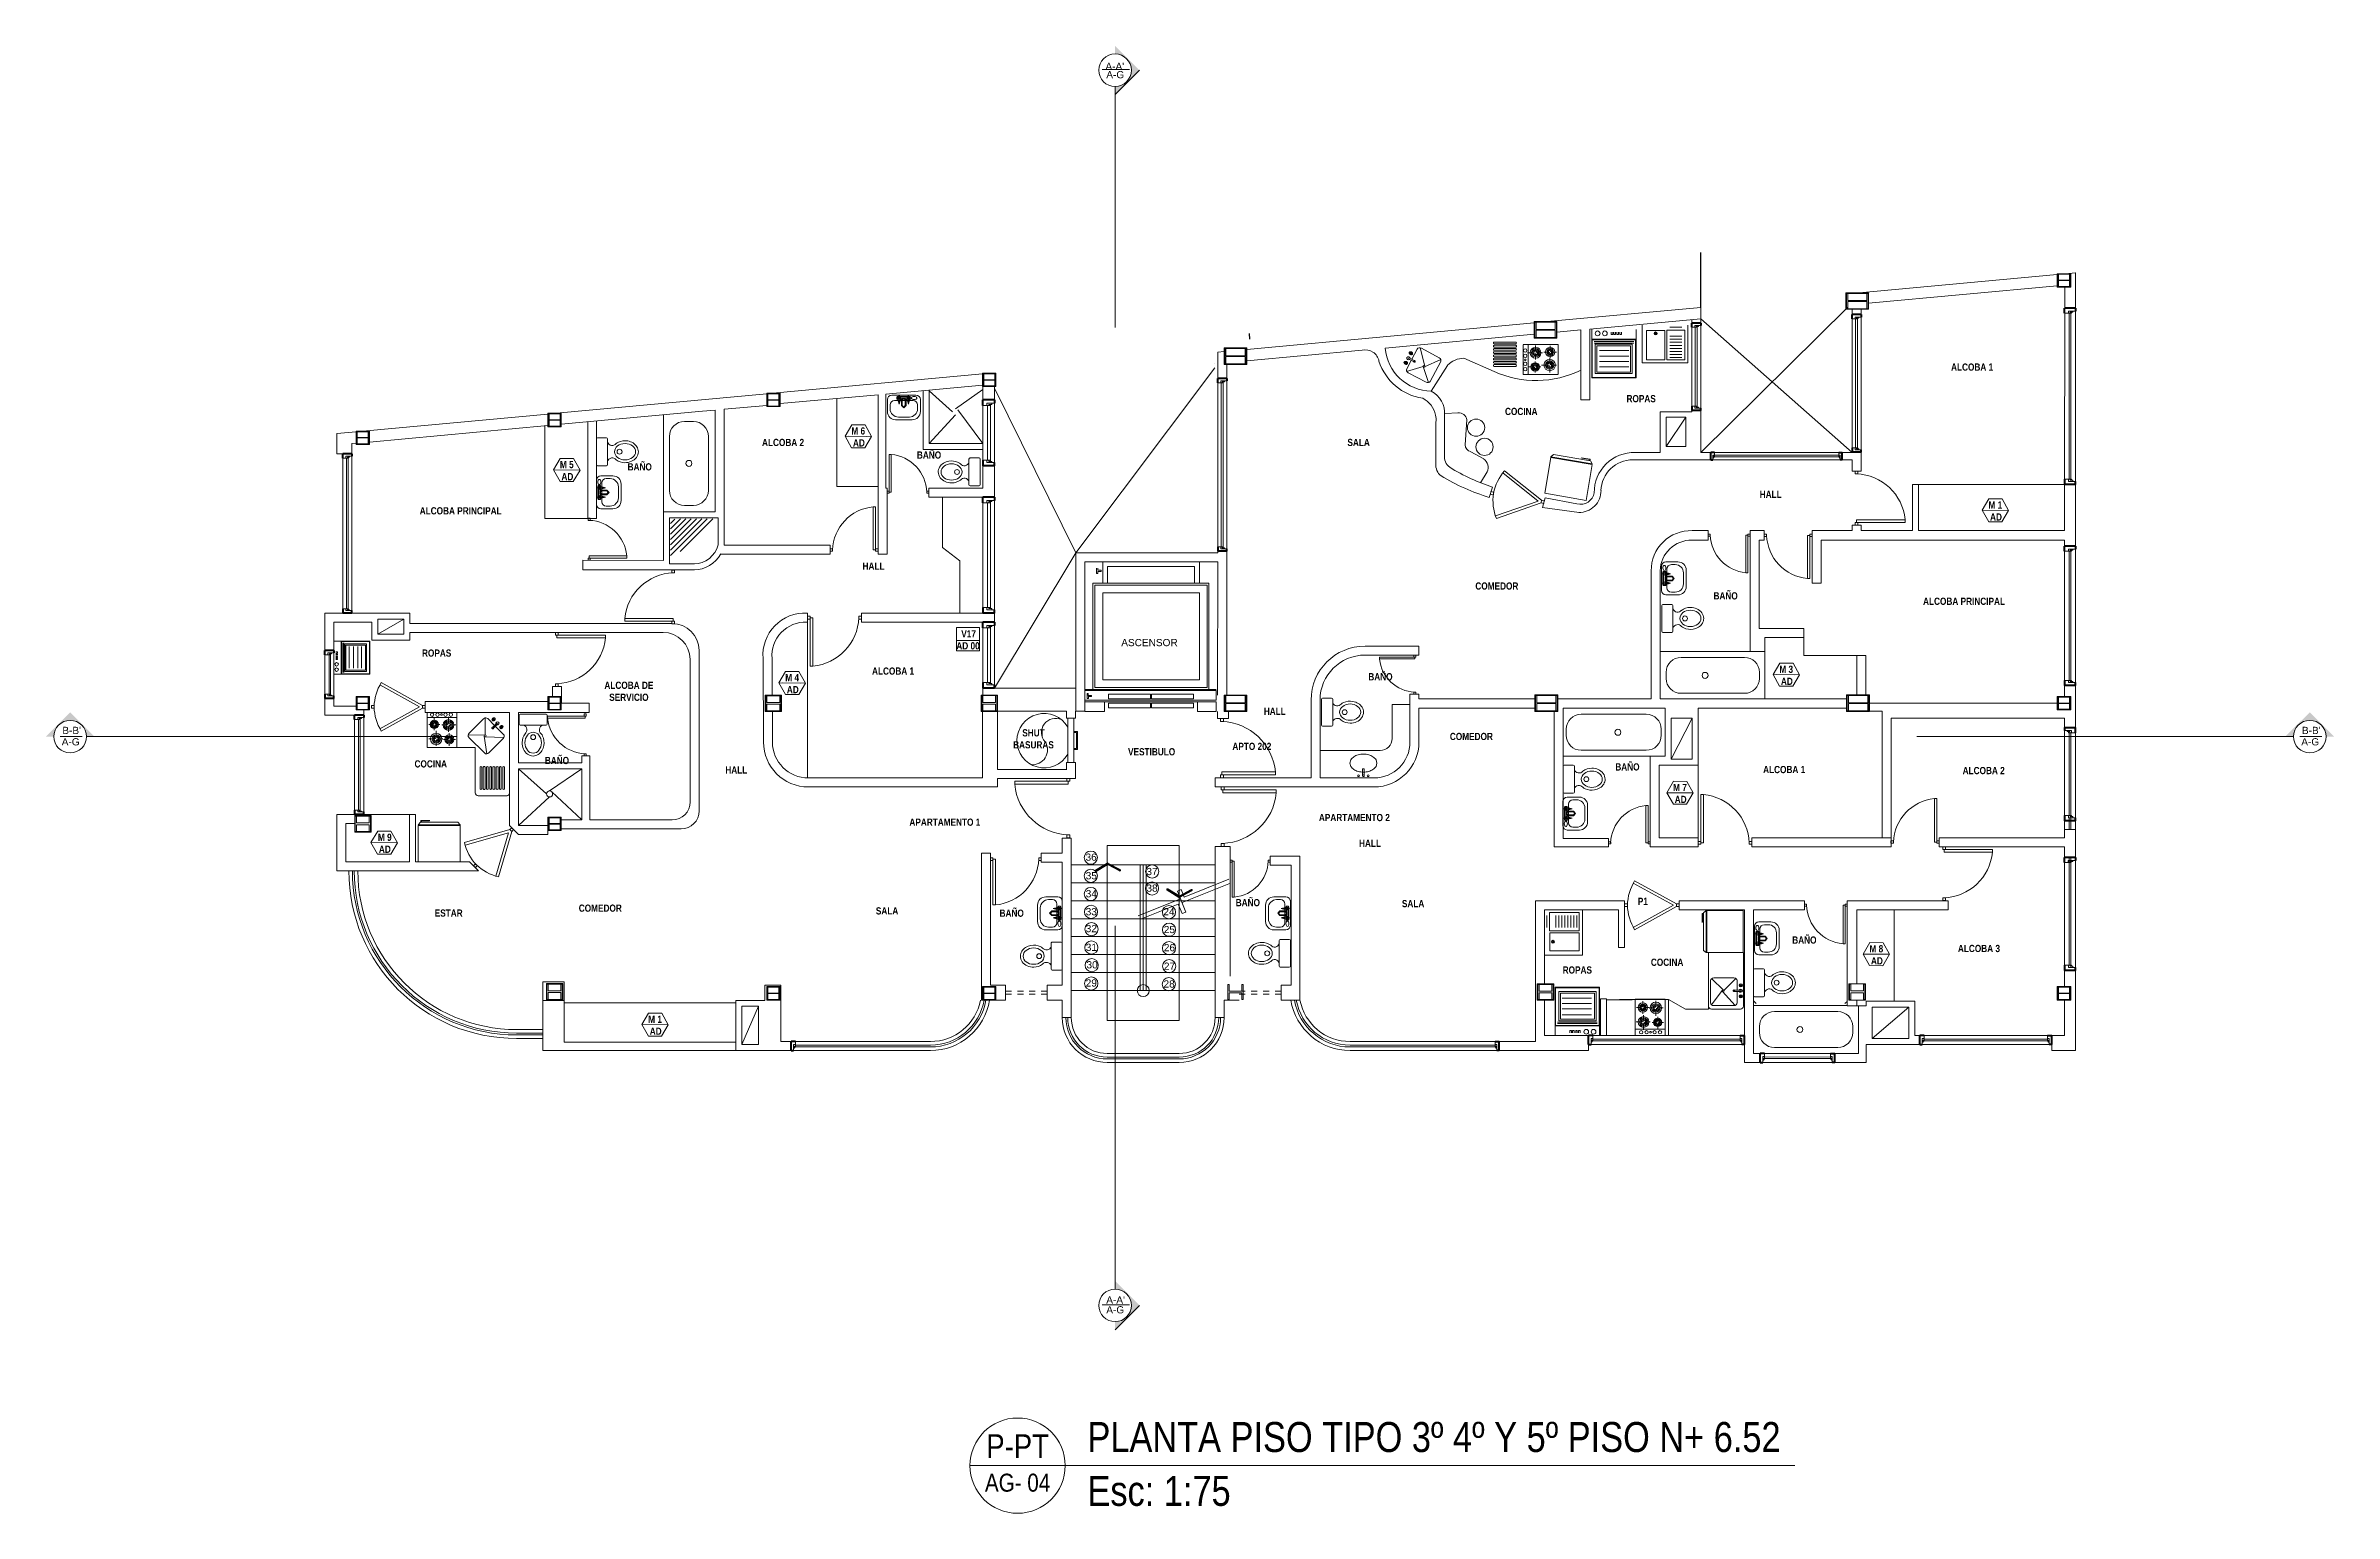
# Model space of a CAD drawing. Extents: x 1270 to 1442, y 932 to 1016.
# Drawn here: x 1360.72 to 1398.89, y 932.37 to 956.86 of the extents above; entities that cross this region are included whole.
import ezdxf
from ezdxf.enums import TextEntityAlignment as Align

# ---------------------------------------------------------------- set-up
doc = ezdxf.new("R2010")
doc.units = 0
doc.header["$MEASUREMENT"] = 0
doc.linetypes.add('DASHED', pattern=[19.05, 12.7, -6.35])
doc.linetypes.add('HIDDEN2', pattern=[4.7625, 3.175, -1.5875])
for name, color, linetype, lineweight in [('arquitecturapasito', 252, 'Continuous', 5), ('estructural', 201, 'Continuous', 15), ('muebles', 56, 'Continuous', 9), ('muros', 5, 'Continuous', 40), ('ventanas', 4, 'Continuous', 9)]:
    doc.layers.add(name, color=color, linetype=linetype, lineweight=lineweight)
doc.styles.get("Standard").update_dxf_attribs({"font": 'arial.ttf'})

msp = doc.modelspace()

# ---------------------------------------------------------------- texts
at = {"layer": 'arquitecturapasito', "color": 252, "linetype": 'ByBlock'}
for s, p in [('36', (1378.155, 943.26)), ('35', (1378.158, 942.95)), ('37', (1379.17, 943.02)), ('34', (1378.158, 942.65)), ('38', (1379.171, 942.743)), ('33', (1378.158, 942.35)), ('32', (1378.158, 942.068)), ('24', (1379.453, 942.35)), ('25', (1379.46, 942.052)), ('31', (1378.159, 941.755)), ('26', (1379.461, 941.75)), ('30', (1378.171, 941.464)), ('27', (1379.462, 941.441)), ('29', (1378.158, 941.16)), ('28', (1379.456, 941.144))]:
    msp.add_text(s, height=0.12, dxfattribs=at).set_placement(p, align=Align.CENTER)
at = {"layer": 'arquitecturapasito', "color": 252, "char_height": 0.12, "attachment_point": 5}
for s, insert, width in [("A-A'", (1378.55, 956.518), 24.08378), ('A-G', (1378.557, 956.378), 24.08378), ('{\\fArial Narrow|b1|i0|c0|p34;ALCOBA 1}', (1392.851, 951.498), 0.86518), ('{\\fArial Narrow|b1|i0|c0|p34;ROPAS}', (1387.33, 950.971), 0.73584), ('{\\fArial Narrow|b1|i0|c238|p34;COCINA}', (1385.33, 950.757), 0.73584), ('{\\fArial Narrow|b1|i0|c0|p34;ALCOBA 2}', (1373.016, 950.24), 0.86518), ('{\\fArial Narrow|b1|i0|c0|p34;M 6}', (1374.27, 950.432), 1.05345), ('{\\fArial Narrow|b1|i0|c0|p34;AD}', (1374.281, 950.233), 0.41563), ('{\\fArial Narrow|b1|i0|c238|p34;SALA}', (1382.617, 950.24), 0.73584), ('{\\fArial Narrow|b1|i0|c0|p34;M 5}', (1369.408, 949.87), 1.05345), ('{\\fArial Narrow|b1|i0|c0|p34;BAÑO}', (1370.625, 949.833), 0.73584), ('{\\fArial Narrow|b1|i0|c0|p34;BAÑO}', (1375.451, 950.03), 0.73584), ('{\\fArial Narrow|b1|i0|c0|p34;AD}', (1369.418, 949.67), 0.41563), ('{\\fArial Narrow|b1|i0|c238|p34;HALL}', (1389.491, 949.375), 0.73584), ('{\\fArial Narrow|b1|i0|c238|p34;\\P\\fArial Narrow|b1|i0|c0|p34;ALCOBA PRINCIPAL}', (1367.638, 949.199), 1.86605), ('{\\fArial Narrow|b1|i0|c0|p34;M 1}', (1393.238, 949.196), 1.05345), ('{\\fArial Narrow|b1|i0|c0|p34;AD}', (1393.249, 948.997), 0.41563), ('{\\fArial Narrow|b1|i0|c238|p34;HALL}', (1374.525, 948.177), 0.73584), ('{\\fArial Narrow|b1|i0|c238|p34;CO\\fArial Narrow|b1|i0|c0|p34;MEDOR}', (1384.923, 947.844), 0.73584), ('{\\fArial Narrow|b1|i0|c0|p34;BAÑO}', (1388.739, 947.68), 0.73584), ('{\\fArial Narrow|b1|i0|c238|p34;\\P\\fArial Narrow|b1|i0|c0|p34;ALCOBA PRINCIPAL}', (1392.716, 947.689), 1.86605), ('{\\fArial Narrow|b1|i0|c0|p34;ROPAS}', (1367.237, 946.725), 0.73584), ('{\\fArial Narrow|b1|i0|c0|p34;AD 00}', (1376.101, 946.846), 1.11207), ('{\\fArial Narrow|b1|i0|c0|p34;V17}', (1376.111, 947.046), 1.11207), ('ASCENSOR ', (1379.128, 946.9), 0.86959), ('{\\fArial Narrow|b1|i0|c0|p34;M 4}', (1373.167, 946.316), 1.05345), ('{\\fArial Narrow|b1|i0|c0|p34;ALCOBA 1}', (1374.851, 946.425), 0.86518), ('{\\fArial Narrow|b1|i0|c0|p34;BAÑO }', (1382.981, 946.33), 0.73584), ('{\\fArial Narrow|b1|i0|c0|p34;M 3}', (1389.75, 946.454), 1.05345), ('{\\fArial Narrow|b1|i0|c0|p34;ALCOBA DE SERVICIO}', (1370.444, 946.087), 1.09129), ('{\\fArial Narrow|b1|i0|c0|p34;AD}', (1373.178, 946.116), 0.41563), ('{\\fArial Narrow|b1|i0|c0|p34;AD}', (1389.761, 946.254), 0.41563), ('{\\fArial Narrow|b1|i0|c238|p34;HALL}', (1381.218, 945.755), 0.73584), ('A-G', (1361.132, 945.244), 20.73043), ("B-B'", (1361.149, 945.435), 20.73043), ('{\\fArial Narrow|b1|i0|c0|p34;SHUT BASURAS}', (1377.193, 945.294), 0.73584), ('{\\fArial Narrow|b1|i0|c0|p34;APTO 202}', (1380.836, 945.168), 0.73584), ('{\\fArial Narrow|b1|i0|c238|p34;CO\\fArial Narrow|b1|i0|c0|p34;MEDOR}', (1384.498, 945.333), 0.73584), ('A-G', (1398.491, 945.244), 20.73043), ("B-B'", (1398.509, 945.435), 20.73043), ('{\\fArial Narrow|b1|i0|c238|p34;COCINA}', (1367.139, 944.876), 0.73584), ('{\\fArial Narrow|b1|i0|c0|p34;BAÑO}', (1369.244, 944.932), 0.73584), ('{\\fArial Narrow|b1|i0|c238|p34;HALL}', (1372.236, 944.775), 0.73584), ('{\\fArial Narrow|b1|i0|c238|p34;VESTIBULO}', (1379.164, 945.078), 0.73584), ('{\\fArial Narrow|b1|i0|c0|p34;BAÑO}', (1387.101, 944.825), 0.73584), ('{\\fArial Narrow|b1|i0|c0|p34;ALCOBA 1}', (1389.716, 944.781), 0.86518), ('{\\fArial Narrow|b1|i0|c0|p34;ALCOBA 1}', (1389.716, 944.781), 0.86518), ('{\\fArial Narrow|b1|i0|c0|p34;ALCOBA 2}', (1393.044, 944.764), 1.04302), ('{\\fArial Narrow|b1|i0|c0|p34;M 7}', (1387.978, 944.483), 1.05345), ('{\\fArial Narrow|b1|i0|c0|p34;AD}', (1387.989, 944.284), 0.41563), ('{\\fArial Narrow|b1|i0|c0|p34;M 9}', (1366.372, 943.651), 1.05345), ('{\\fArial Narrow|b1|i0|c0|p34;AD}', (1366.373, 943.452), 0.41563), ('{\\fArial Narrow|b1|i0|c238|p34;HALL}', (1382.807, 943.551), 0.73584), ('{\\fArial Narrow|b1|i0|c0|p34;BAÑO}', (1380.769, 942.56), 0.73584), ('{\\fArial Narrow|b1|i0|c238|p34;SALA}', (1383.526, 942.544), 0.73584), ('{\\fArial Narrow|b1|i0|c0|p34;P1}', (1387.358, 942.583), 1.0817), ('{\\fArial Narrow|b1|i0|c0|p34;ESTAR}', (1367.438, 942.386), 0.73584), ('{\\fArial Narrow|b1|i0|c238|p34;CO\\fArial Narrow|b1|i0|c0|p34;MEDOR}', (1369.967, 942.468), 0.73584), ('{\\fArial Narrow|b1|i0|c238|p34;SALA}', (1374.751, 942.423), 0.73584), ('{\\fArial Narrow|b1|i0|c0|p34;BAÑO}', (1376.83, 942.384), 0.73584), ('{\\fArial Narrow|b1|i0|c0|p34;BAÑO}', (1390.053, 941.936), 0.73584), ('{\\fArial Narrow|b1|i0|c0|p34;M 8}', (1391.253, 941.79), 1.05345), ('{\\fArial Narrow|b1|i0|c0|p34;ALCOBA 3}', (1392.965, 941.795), 1.04302), ('{\\fArial Narrow|b1|i0|c0|p34;ROPAS}', (1386.265, 941.436), 0.73584), ('{\\fArial Narrow|b1|i0|c238|p34;COCINA}', (1387.763, 941.565), 0.73584), ('{\\fArial Narrow|b1|i0|c0|p34;AD}', (1391.263, 941.59), 0.41563), ('{\\fArial Narrow|b1|i0|c0|p34;M 1}', (1370.881, 940.614), 1.05345), ('{\\fArial Narrow|b1|i0|c0|p34;AD}', (1370.891, 940.415), 0.41563), ("A-A'", (1378.563, 935.931), 24.08378), ('A-G', (1378.557, 935.765), 24.08378)]:
    msp.add_mtext(s, dxfattribs=dict(at, insert=insert, width=width))
at = {"layer": 'arquitecturapasito', "color": 1, "char_height": 0.12, "width": 1.72643, "attachment_point": 5}
for s, insert in [('{\\fArial Narrow|b1|i0|c0|p34;APARTAMENTO 1}', (1375.715, 943.903)), ('{\\fArial Narrow|b1|i0|c0|p34;APARTAMENTO 2}', (1382.546, 943.98))]:
    msp.add_mtext(s, dxfattribs=dict(at, insert=insert))
at = {"layer": 'arquitecturapasito', "color": 252, "linetype": 'ByBlock'}
for s, insert, char_height, width, attachment_point in [('{\\fArial Narrow|b0|i0|c0|p34;PLANTA PISO TIPO 3º 4º Y 5º PISO N+ 6.52}', (1378.094, 933.893), 0.5, 12.57587, 1), ('{\\fArial Narrow|b0|i0|c0|p34;P-PT}', (1376.928, 933.49), 0.4, 47.17273, 5), ('{\\fArial Narrow|b0|i0|c0|p34;AG- 04}', (1376.928, 932.879), 0.3, 47.17273, 5), ('{\\fArial Narrow|b0|i0|c0|p34;Esc: 1:75}', (1378.094, 932.994), 0.5, 9.30102, 1)]:
    msp.add_mtext(s, dxfattribs=dict(at, insert=insert, char_height=char_height, width=width, attachment_point=attachment_point))

# ---------------------------------------------------------------- blocks, each defined once
blk = doc.blocks.new('lavadero')
for p, q in [((-0.22, 0), (0.22, 0)), ((-0.3, -0.3), (-0.3, -0.08)), ((-0.25, -0.25), (-0.25, -0.18)), ((-0.17, -0.1), (0.17, -0.1)), ((-0.111, -0.027), (-0.125, -0.039)), ((0.129, -0.039), (-0.125, -0.039)), ((-0.125, -0.039), (-0.125, -0.077)), ((-0.125, -0.077), (0.129, -0.077)), ((-0.083, -0.014), (-0.111, -0.065)), ((0.115, -0.027), (-0.111, -0.027)), ((-0.054, -0.065), (-0.111, -0.065)), ((-0.111, -0.065), (-0.083, -0.166)), ((0.1, -0.4), (-0.1, -0.4)), ((-0.083, -0.014), (-0.083, -0.166)), ((-0.083, -0.014), (-0.054, -0.065)), ((-0.083, -0.166), (-0.054, -0.065)), ((-0.04, -0.077), (-0.026, -0.065)), ((-0.04, -0.192), (-0.04, -0.077)), ((0.002, -0.23), (-0.04, -0.192)), ((-0.026, -0.065), (0.03, -0.065)), ((-0.026, -0.09), (-0.012, -0.077)), ((-0.026, -0.192), (-0.026, -0.09)), ((0.002, -0.217), (-0.026, -0.192)), ((0.03, -0.192), (0.002, -0.217)), ((0.002, -0.23), (0.044, -0.192)), ((0.03, -0.09), (0.016, -0.077)), ((0.044, -0.077), (0.03, -0.065)), ((0.03, -0.192), (0.03, -0.09)), ((0.044, -0.077), (0.044, -0.192)), ((0.087, -0.014), (0.058, -0.065)), ((0.087, -0.166), (0.058, -0.065)), ((0.087, -0.065), (0.058, -0.065)), ((0.087, -0.065), (0.087, -0.014)), ((0.087, -0.014), (0.115, -0.065)), ((0.087, -0.065), (0.115, -0.065)), ((0.087, -0.065), (0.087, -0.166)), ((0.115, -0.065), (0.087, -0.166)), ((0.115, -0.027), (0.129, -0.039)), ((0.129, -0.077), (0.129, -0.039)), ((0.25, -0.18), (0.25, -0.25)), ((0.3, -0.08), (0.3, -0.3)), ((0.15, -0.45), (-0.15, -0.45))]:
    blk.add_line(p, q)
for centre, radius, start, end in [((0.22, -0.08), 0.08, 0, 90), ((-0.22, -0.08), 0.08, 90, 180), ((-0.15, -0.3), 0.15, 180, 270), ((-0.17, -0.18), 0.08, 90, 180), ((-0.1, -0.25), 0.15, 180, 270), ((0.1, -0.25), 0.15, 270, 0), ((0.15, -0.3), 0.15, 270, 0), ((0.17, -0.18), 0.08, 0, 90)]:
    blk.add_arc(centre, radius, start, end)
blk.add_ellipse((-0.188, -0.053), major_axis=(-0.0489, 0.001), ratio=0.561716)
blk = doc.blocks.new('INODORO')
for p, q in [((0, -0.23), (0, 0.23)), ((0.02, 0.25), (0.18, 0.25)), ((0.2, 0.23), (0.2, -0.23)), ((0.18, -0.25), (0.02, -0.25))]:
    blk.add_line(p, q)
blk.add_circle((0.414, 0), 0.0438)
for centre, radius, start, end in [((0.02, 0.23), 0.02, 90, 180), ((0.18, 0.23), 0.02, 0, 90), ((0.283, 0.197), 0.0864, 196.4375, 322.7515), ((0.02, -0.23), 0.02, 180, 270), ((0.18, -0.23), 0.02, 270, 0), ((0.283, -0.197), 0.0864, 37.1646, 163.5625)]:
    blk.add_arc(centre, radius, start, end)
blk.add_ellipse((0.512, 0), major_axis=(0.188, 0), ratio=0.77871)
blk.add_open_spline([(0.352, -0.145), (0.364, -0.154), (0.378, -0.163), (0.444, -0.194), (0.504, -0.202), (0.629, -0.181), (0.692, -0.143), (0.741, -0.061), (0.75, -0.03), (0.75, 0), (0.75, 0.036), (0.737, 0.072), (0.671, 0.163), (0.591, 0.196), (0.453, 0.196), (0.396, 0.177), (0.352, 0.144)], degree=3, knots=[3.942102, 3.942102, 3.942102, 3.942102, 4.162638, 4.162638, 4.924422, 4.924422, 5.847984, 5.847984, 6.283185, 6.283185, 6.283185, 6.801532, 6.801532, 7.861895, 7.861895, 8.624417, 8.624417, 8.624417, 8.624417])
blk = doc.blocks.new('OVA2-P')
at = {"color": 0, "linetype": 'ByBlock'}
for p, q in [((-0.21, 0.015), (-0.095, 0.015)), ((-0.095, 0.015), (-0.095, -0.015)), ((-0.21, -0.015), (-0.095, -0.015))]:
    blk.add_line(p, q, dxfattribs=at)
blk.add_lwpolyline([(0, 0.225), (-0.054, 0.21, 0.107118), (-0.106, 0.159, 0.079812), (-0.138, 0.09, 0.067459), (-0.15, 0, 0.067459), (-0.138, -0.09, 0.079812), (-0.106, -0.159, 0.107118), (-0.054, -0.21), (0, -0.225), (0.054, -0.21, 0.107118), (0.106, -0.159, 0.079812), (0.138, -0.09, 0.067459), (0.15, 0, 0.067459), (0.138, 0.09, 0.079812), (0.106, 0.159, 0.107118), (0.054, 0.21)], format="xyb", close=True, dxfattribs=at)
for centre in [(-0.21, 0.08), (-0.21, 0), (-0.21, -0.08)]:
    blk.add_circle(centre, 0.015, dxfattribs=at)
blk = doc.blocks.new('A$C1977046D')
for points in [[(0.583, 0.135), (0.606, 0.037), (0.654, 0.049), (0.591, 0.317), (0.64, 0.328), (0.669, 0.206)], [(1.161, 0.322), (0.669, 0.206)], [(0.62, 0.195), (0, 0.049)], [(0.583, 0.135), (0.011, 0)], [(1.173, 0.274), (0.631, 0.146)]]:
    blk.add_lwpolyline(points)
blk = doc.blocks.new('JIK')
at = {"layer": 'muebles'}
for p, q in [((1447.155, 1060.091), (1447.155, 1060.241)), ((1447.155, 1060.241), (1447.18, 1060.241)), ((1447.161, 1060.234), (1447.161, 1060.098)), ((1447.161, 1060.234), (1447.18, 1060.234)), ((1447.18, 1060.251), (1447.226, 1060.288)), ((1447.18, 1060.251), (1447.18, 1059.625)), ((1447.226, 1060.288), (1447.226, 1059.589)), ((1447.237, 1060.288), (1447.237, 1059.589)), ((1447.237, 1060.288), (1447.843, 1060.288)), ((1447.843, 1060.288), (1447.843, 1059.589)), ((1447.18, 1059.625), (1447.226, 1059.589)), ((1447.226, 1059.589), (1447.237, 1059.589)), ((1447.237, 1059.589), (1447.843, 1059.589))]:
    blk.add_line(p, q, dxfattribs=at)
blk = doc.blocks.new('LJIKO')
at = {"layer": 'muebles'}
for p, q in [((1446.164, 1065.092), (1446.764, 1065.092)), ((1446.164, 1064.542), (1446.164, 1065.092)), ((1446.17, 1065.086), (1446.638, 1065.086)), ((1446.17, 1064.548), (1446.17, 1065.086)), ((1446.596, 1065.063), (1446.596, 1064.571)), ((1446.616, 1064.571), (1446.616, 1065.063)), ((1446.638, 1064.548), (1446.638, 1065.086)), ((1446.644, 1064.542), (1446.644, 1065.092)), ((1446.217, 1065.049), (1446.217, 1064.589)), ((1446.582, 1065.049), (1446.217, 1065.049)), ((1446.237, 1065.029), (1446.237, 1064.609)), ((1446.562, 1065.029), (1446.237, 1065.029)), ((1446.3, 1064.631), (1446.3, 1064.993)), ((1446.366, 1064.631), (1446.366, 1064.993)), ((1446.434, 1064.631), (1446.434, 1064.993)), ((1446.506, 1064.631), (1446.506, 1064.993)), ((1446.562, 1064.609), (1446.562, 1065.029)), ((1446.582, 1064.589), (1446.582, 1065.049)), ((1446.731, 1064.851), (1446.703, 1064.851)), ((1446.703, 1064.851), (1446.703, 1064.831)), ((1446.703, 1064.831), (1446.731, 1064.831)), ((1446.703, 1064.817), (1446.703, 1064.797)), ((1446.731, 1064.817), (1446.703, 1064.817)), ((1446.703, 1064.797), (1446.731, 1064.797)), ((1446.703, 1064.779), (1446.703, 1064.759)), ((1446.731, 1064.779), (1446.703, 1064.779)), ((1446.164, 1064.542), (1446.764, 1064.542)), ((1446.17, 1064.548), (1446.638, 1064.548)), ((1446.582, 1064.589), (1446.217, 1064.589)), ((1446.562, 1064.609), (1446.237, 1064.609)), ((1446.703, 1064.759), (1446.731, 1064.759)), ((1446.703, 1064.743), (1446.703, 1064.723)), ((1446.731, 1064.743), (1446.703, 1064.743)), ((1446.703, 1064.723), (1446.731, 1064.723))]:
    blk.add_line(p, q, dxfattribs=at)
for centre in [(1446.717, 1065.018), (1446.717, 1064.928)]:
    blk.add_circle(centre, 0.0295, dxfattribs=at)
blk = doc.blocks.new('LPÑO')
at = {"layer": 'muebles'}
for p, q in [((1446.133, 1064.423), (1446.764, 1064.423)), ((1446.133, 1063.666), (1446.133, 1064.423)), ((1446.184, 1064.049), (1446.184, 1064.352)), ((1446.184, 1064.352), (1446.676, 1064.352)), ((1446.676, 1064.049), (1446.676, 1064.352)), ((1446.676, 1064.049), (1446.184, 1064.049)), ((1446.187, 1063.712), (1446.187, 1064.015)), ((1446.187, 1064.015), (1446.679, 1064.015)), ((1446.225, 1063.762), (1446.225, 1063.964)), ((1446.275, 1063.762), (1446.275, 1063.964)), ((1446.325, 1063.762), (1446.325, 1063.964)), ((1446.376, 1063.762), (1446.376, 1063.964)), ((1446.426, 1063.762), (1446.426, 1063.964)), ((1446.477, 1063.762), (1446.477, 1063.964)), ((1446.527, 1063.762), (1446.527, 1063.964)), ((1446.578, 1063.762), (1446.578, 1063.964)), ((1446.679, 1063.712), (1446.679, 1064.015)), ((1446.728, 1063.762), (1446.728, 1063.964)), ((1446.764, 1063.666), (1446.133, 1063.666)), ((1446.187, 1063.712), (1446.679, 1063.712))]:
    blk.add_line(p, q, dxfattribs=at)
for radius in [0.0252, 0.0126]:
    blk.add_circle((1446.625, 1064.201), radius, dxfattribs=at)
blk = doc.blocks.new('PUERTA2')
for p, q in [((-0.1, 0.925), (-0.05, 0.925)), ((-0.1, 0.025), (-0.1, 0.925)), ((-0.05, 0.925), (-0.05, 0.025)), ((-0.05, 0.025), (-0.05, 0.925)), ((-1, 0.05), (-0.95, 0.05)), ((-1, 0), (-1, 0.05)), ((-0.95, 0), (-1, 0)), ((-0.95, 0.05), (-0.95, 0.025)), ((-0.95, 0.025), (-0.95, 0)), ((-0.05, 0.025), (-0.1, 0.025)), ((-0.05, 0.05), (0, 0.05)), ((-0.05, 0), (-0.05, 0.05)), ((0, 0), (-0.05, 0)), ((0, 0.05), (0, 0.025)), ((0, 0.025), (0, 0))]:
    blk.add_line(p, q)
blk.add_arc((-0.011, -0.011), 0.94, 95.4546, 177.8185)
blk = doc.blocks.new('puerta vaiven')
for p, q in [((0, 0.097), (-0.365, 0.757)), ((-0.023, 0.9), (0.022, 0.9)), ((-0.023, 0.855), (-0.023, 0.9)), ((0, 0.855), (-0.023, 0.855)), ((0.022, 0.855), (0, 0.855)), ((0, 0.097), (0.365, 0.757)), ((0.022, 0.9), (0.022, 0.855)), ((-0.023, 0.045), (-0.404, 0.735)), ((0.022, 0.045), (0.404, 0.735)), ((-0.023, 0.045), (0.022, 0.045)), ((-0.023, 0), (-0.023, 0.045)), ((0, 0), (-0.023, 0)), ((-0.023, 0.045), (0.022, 0.045)), ((0.022, 0), (0, 0)), ((0.022, 0.045), (0.022, 0))]:
    blk.add_line(p, q)
for centre, start, end in [((0.032, 0.01), 92.1815, 121.0201), ((-0.032, 0.01), 58.9799, 87.8185)]:
    blk.add_arc(centre, 0.846, start, end)
blk = doc.blocks.new('buyht')
at = {"layer": 'muros', "ltscale": 0.05}
blk.add_line((0.072, 0.15), (0, 0.15), dxfattribs=at)
at = {"layer": 'muros'}
for q in [(0, 0.15), (0.042, 0)]:
    blk.add_line((0, 0), q, dxfattribs=at)
at = {"layer": 'ventanas'}
for p, q in [((0.042, 0.098), (0.042, 0)), ((0.042, 0.037), (0.057, 0.037)), ((0.057, 0.073), (0.072, 0.073)), ((0.057, 0.073), (0.057, 0.037)), ((0.072, 0.056), (0.057, 0.056)), ((0.072, 0.094), (0.072, 0.15))]:
    blk.add_line(p, q, dxfattribs=at)
blk.add_lwpolyline([(0.072, 0.056), (0.072, 0.098), (0.042, 0.098)], dxfattribs=at)
blk = doc.blocks.new('columna25')
at = {"layer": 'estructural'}
for p, q in [((-0.254, 0.2529), (0, 0.2529)), ((-0.254, 0.2331), (-0.254, 0.2529)), ((-0.142, 0.2331), (-0.254, 0.2331)), ((-0.254, 0), (-0.254, 0.0198)), ((-0.254, 0.0198), (-0.142, 0.0198)), ((0, 0), (-0.254, 0)), ((-0.142, 0.2331), (-0.142, 0.0198)), ((0, 0.2331), (-0.112, 0.2331)), ((-0.112, 0.2331), (-0.112, 0.0198)), ((-0.112, 0.0198), (0, 0.0198)), ((0, 0.2529), (0, 0.2331)), ((0, 0.0198), (0, 0))]:
    blk.add_line(p, q, dxfattribs=at)
blk = doc.blocks.new('columna')
at = {"layer": 'estructural'}
for p, q in [((-0.256, 0.36), (0, 0.36)), ((-0.256, 0.34), (-0.256, 0.36)), ((-0.134, 0.34), (-0.256, 0.34)), ((-0.134, 0.02), (-0.256, 0.02)), ((-0.256, 0.02), (-0.256, 0)), ((-0.256, 0), (0, 0)), ((-0.134, 0.36), (-0.134, 0.36)), ((-0.134, 0.34), (-0.134, 0.02)), ((-0.134, 0), (-0.134, 0)), ((-0.122, 0.36), (-0.122, 0.36)), ((0, 0.34), (-0.122, 0.34)), ((-0.122, 0.34), (-0.122, 0.02)), ((0, 0.02), (-0.122, 0.02)), ((-0.122, 0), (-0.122, 0)), ((0, 0.36), (0, 0.34)), ((0, 0), (0, 0.02))]:
    blk.add_line(p, q, dxfattribs=at)
blk = doc.blocks.new('iiiiiiiiiiiii')
at = {"layer": 'estructural'}
for p, q in [((0.0101, 0.105), (0.0101, 0.204)), ((0.0101, 0.105), (0.19299, 0.105)), ((0.0101, 0), (0.0101, 0.099)), ((0.0101, 0.099), (0.19299, 0.099)), ((0.19299, 0.204), (0.19299, 0.105)), ((0.19299, 0.099), (0.19299, 0))]:
    blk.add_line(p, q, dxfattribs=at)
blk.add_lwpolyline([(0, 0.204), (0.204, 0.204), (0.204, 0), (0, 0)], close=True, dxfattribs=at)
blk = doc.blocks.new('jhuji')
at = {"layer": 'estructural'}
for p, q in [((-0.204, 0), (-0.204, -0.204)), ((-0.204, 0), (-0.1939, 0)), ((-0.1939, -0.099), (-0.1939, 0)), ((-0.01101, 0), (-0.01101, -0.099)), ((-0.01101, 0), (0, 0)), ((0, 0), (0, -0.204)), ((-0.204, -0.204), (-0.1939, -0.204)), ((-0.1939, -0.099), (-0.01101, -0.099)), ((-0.1939, -0.204), (-0.1939, -0.105)), ((-0.1939, -0.105), (-0.01101, -0.105)), ((-0.01101, -0.105), (-0.01101, -0.204)), ((-0.01101, -0.204), (0, -0.204))]:
    blk.add_line(p, q, dxfattribs=at)

# ---------------------------------------------------------------- hatches: boundary and pattern name
at = {"layer": 'arquitecturapasito', "ltscale": 6}
for points in [[(1378.554, 956.725), (1378.554, 956.861), (1378.961, 956.453), (1378.554, 956.046), (1378.554, 956.182, 1)], [(1360.853, 945.331), (1360.717, 945.331), (1361.124, 945.739), (1361.532, 945.331), (1361.396, 945.331, 1)], [(1398.212, 945.331), (1398.076, 945.331), (1398.484, 945.739), (1398.891, 945.331), (1398.756, 945.331, 1)], [(1378.554, 936.112), (1378.554, 936.248), (1378.961, 935.84), (1378.554, 935.433), (1378.554, 935.569, 1)]]:
    msp.add_hatch(color=252, dxfattribs=at).paths.add_polyline_path(points)
at = {"layer": 'arquitecturapasito'}
h = msp.add_hatch(dxfattribs=at)
h.set_pattern_fill('LINE', color=252, scale=0.02, angle=45, style=0)
h.set_pattern_definition([(45, (-83.02997, -109.430216), (-0.0449012806, 0.0449012806), [])])
h.paths.add_polyline_path([(1371.141, 948.273), (1371.882, 948.964), (1371.139, 948.963)])
for points in [[(1378.643, 943.095, 0.414348), (1378.638, 943.112), (1378.436, 943.222, 0.267949), (1378.424, 943.222), (1378.227, 943.102, 0.417112), (1378.223, 943.085, 0.411321), (1378.24, 943.081), (1378.424, 943.193, -0.267949), (1378.437, 943.193), (1378.626, 943.09, 0.414079)], [(1379.838, 942.776, -0.414348), (1379.833, 942.759), (1379.631, 942.648, -0.267949), (1379.618, 942.649), (1379.422, 942.769, -0.417112), (1379.418, 942.786, -0.411321), (1379.435, 942.79), (1379.619, 942.678, 0.267949), (1379.631, 942.677), (1379.821, 942.781, -0.414079)]]:
    msp.add_hatch(color=252, dxfattribs=at).paths.add_polyline_path(points)

# ---------------------------------------------------------------- linework, layer by layer
for p, q in [((1388.323, 952.494), (1388.323, 953.411)), ((1380.805, 951.962), (1380.796, 952.061))]:
    msp.add_line(p, q)
at = {"layer": 'arquitecturapasito', "color": 252, "ltscale": 6}
for p, q in [((1378.796, 956.462), (1378.34, 956.462)), ((1378.961, 956.453), (1378.554, 956.046)), ((1378.554, 956.182), (1378.554, 952.157)), ((1367.574, 945.331), (1361.396, 945.331)), ((1398.212, 945.331), (1391.93, 945.331)), ((1378.554, 942.171), (1378.554, 936.142)), ((1378.796, 935.849), (1378.34, 935.849)), ((1378.961, 935.84), (1378.554, 935.433))]:
    msp.add_line(p, q, dxfattribs=at)
at = {"layer": 'arquitecturapasito', "color": 252}
for p, q in [((1390.966, 952.739), (1394.272, 953.045)), ((1394.292, 952.948), (1394.292, 953.047)), ((1394.292, 952.948), (1394.292, 953.047)), ((1394.292, 952.948), (1394.292, 953.047)), ((1394.292, 952.843), (1394.292, 952.942)), ((1394.41, 953.057), (1394.574, 953.073)), ((1394.57, 953.072), (1394.574, 953.073)), ((1394.574, 953.073), (1394.574, 952.432)), ((1385.764, 952.258), (1388.323, 952.494)), ((1390.78, 952.501), (1388.323, 950.072)), ((1388.323, 952.494), (1388.323, 952.234)), ((1390.848, 951.94), (1390.848, 952.463)), ((1390.998, 949.762), (1390.998, 952.463)), ((1394.395, 952.482), (1394.394, 949.541)), ((1394.395, 952.482), (1394.395, 952.833)), ((1394.574, 949.541), (1394.574, 952.482)), ((1380.753, 951.794), (1385.545, 952.237)), ((1386.326, 952.12), (1386.326, 950.953)), ((1386.476, 950.953), (1386.476, 952.133)), ((1388.173, 952.234), (1388.173, 952.29)), ((1388.173, 950.844), (1388.173, 952.163)), ((1390.848, 950.072), (1388.323, 952.303)), ((1388.323, 950.814), (1388.323, 952.193)), ((1390.848, 950.072), (1390.848, 952.375)), ((1390.848, 952.375), (1390.998, 952.375)), ((1390.998, 952.375), (1390.998, 950.078)), ((1380.266, 951.749), (1380.372, 951.759)), ((1380.266, 951.309), (1380.266, 951.749)), ((1383.504, 951.628), (1383.595, 951.798)), ((1383.642, 951.82), (1383.722, 951.515)), ((1383.664, 951.813), (1383.961, 951.655)), ((1384.878, 951.917), (1385.237, 951.917)), ((1384.878, 951.887), (1385.237, 951.887)), ((1384.878, 951.863), (1385.237, 951.863)), ((1384.878, 951.833), (1385.237, 951.833)), ((1384.878, 951.809), (1385.237, 951.809)), ((1384.878, 951.779), (1385.237, 951.779)), ((1384.878, 951.755), (1385.237, 951.755)), ((1384.878, 951.725), (1385.237, 951.725)), ((1384.878, 951.701), (1385.237, 951.701)), ((1385.539, 951.737), (1385.435, 951.737)), ((1385.569, 951.86), (1385.569, 951.767)), ((1385.569, 951.624), (1385.569, 951.707)), ((1385.599, 951.737), (1385.685, 951.737)), ((1385.781, 951.75), (1385.705, 951.75)), ((1385.811, 951.78), (1385.811, 951.852)), ((1385.811, 951.72), (1385.811, 951.651)), ((1385.841, 951.75), (1385.919, 951.75)), ((1372.843, 951.062), (1376.343, 951.386)), ((1380.216, 951.484), (1377.9, 948.398)), ((1380.266, 951.413), (1380.266, 951.481)), ((1380.416, 951.309), (1380.416, 951.541)), ((1383.416, 951.425), (1383.693, 951.509)), ((1383.495, 951.611), (1383.42, 951.469)), ((1383.443, 951.639), (1383.535, 951.591)), ((1383.446, 951.404), (1383.742, 951.246)), ((1383.543, 951.607), (1383.452, 951.656)), ((1383.511, 951.64), (1383.504, 951.628)), ((1383.78, 951.239), (1383.693, 951.509)), ((1383.988, 951.625), (1383.717, 951.5)), ((1383.987, 951.589), (1383.811, 951.26)), ((1383.828, 951.097), (1384.1, 951.527)), ((1384.374, 951.646), (1384.877, 951.423)), ((1384.878, 951.671), (1385.237, 951.671)), ((1384.878, 951.647), (1385.237, 951.647)), ((1384.878, 951.617), (1385.237, 951.617)), ((1384.878, 951.593), (1385.237, 951.593)), ((1384.878, 951.563), (1385.237, 951.563)), ((1384.878, 951.539), (1385.237, 951.539)), ((1384.878, 951.509), (1385.237, 951.509)), ((1385.533, 951.5), (1385.458, 951.5)), ((1385.563, 951.594), (1385.563, 951.53)), ((1385.563, 951.407), (1385.563, 951.47)), ((1385.593, 951.5), (1385.656, 951.5)), ((1385.774, 951.532), (1385.67, 951.532)), ((1385.804, 951.562), (1385.804, 951.645)), ((1385.804, 951.502), (1385.804, 951.409)), ((1385.834, 951.532), (1385.92, 951.532)), ((1369.299, 950.734), (1372.743, 951.053)), ((1372.946, 951.052), (1372.946, 950.953)), ((1372.946, 951.052), (1372.946, 950.953)), ((1372.957, 951.052), (1372.957, 950.848)), ((1372.957, 951.052), (1372.957, 950.848)), ((1373.914, 949.504), (1373.914, 950.97)), ((1374.6, 951.033), (1374.6, 948.379)), ((1374.728, 949.479), (1374.728, 951.045)), ((1375.355, 951.103), (1375.355, 950.125)), ((1375.455, 951.113), (1375.455, 950.225)), ((1375.843, 950.753), (1375.455, 951.103)), ((1375.893, 950.803), (1376.35, 951.127)), ((1376.35, 951.173), (1376.35, 950.95)), ((1376.35, 950.95), (1376.545, 950.95)), ((1376.35, 949.849), (1376.35, 950.95)), ((1376.545, 950.95), (1376.545, 951.173)), ((1377.9, 948.398), (1376.545, 951.145)), ((1376.545, 949.849), (1376.545, 950.95)), ((1376.546, 951.282), (1376.546, 951.183)), ((1376.546, 951.282), (1376.546, 951.183)), ((1380.266, 948.496), (1380.266, 951.309)), ((1380.416, 951.309), (1380.416, 948.466)), ((1386.326, 950.953), (1386.476, 950.953)), ((1366.005, 950.43), (1369.092, 950.715)), ((1369.295, 950.717), (1369.295, 950.618)), ((1369.757, 948.97), (1369.757, 950.585)), ((1369.902, 948.97), (1369.902, 950.599)), ((1371.882, 949.085), (1371.882, 950.782)), ((1372.032, 948.529), (1372.032, 950.796)), ((1375.893, 950.703), (1375.455, 950.225)), ((1375.93, 950.787), (1376.35, 950.225)), ((1383.907, 950.578), (1383.907, 949.884)), ((1384.049, 950.706), (1384.049, 950.004)), ((1384.051, 950.722), (1384.289, 950.735)), ((1384.42, 950.62), (1384.394, 950.201)), ((1388.173, 950.749), (1387.647, 950.749)), ((1387.647, 950.749), (1387.647, 950.072)), ((1387.747, 950.665), (1387.747, 950.172)), ((1388.073, 950.665), (1387.747, 950.665)), ((1387.747, 950.172), (1388.073, 950.665)), ((1388.073, 950.665), (1388.073, 950.172)), ((1388.323, 950.772), (1388.323, 950.072)), ((1365.572, 950.39), (1365.894, 950.419)), ((1366.108, 950.42), (1366.108, 950.216)), ((1366.108, 950.42), (1366.108, 950.216)), ((1366.108, 950.42), (1366.108, 950.216)), ((1366.108, 950.42), (1366.108, 950.216)), ((1366.108, 950.42), (1366.108, 950.216)), ((1369.043, 948.97), (1369.043, 950.519)), ((1374.05, 950.345), (1374.492, 950.342)), ((1374.105, 950.345), (1374.413, 950.342)), ((1376.35, 950.225), (1375.455, 950.225)), ((1376.35, 950.125), (1376.35, 950.225)), ((1387.747, 950.172), (1388.073, 950.172)), ((1365.822, 950.053), (1365.572, 950.053)), ((1376.35, 950.125), (1375.355, 950.125)), ((1376.35, 949.986), (1376.35, 949.643)), ((1376.545, 949.329), (1376.545, 949.986)), ((1384.487, 950.086), (1384.706, 949.965)), ((1387.194, 950.072), (1387.647, 950.072)), ((1387.194, 949.95), (1390.848, 949.95)), ((1388.323, 950.072), (1390.848, 950.072)), ((1390.685, 950.072), (1388.493, 950.072)), ((1388.493, 950.072), (1388.493, 949.95)), ((1388.493, 949.95), (1390.685, 949.95)), ((1390.685, 950.072), (1390.685, 949.95)), ((1390.848, 950.072), (1390.848, 950.078)), ((1390.848, 949.762), (1390.848, 949.95)), ((1369.187, 949.783), (1369.629, 949.78)), ((1374.6, 949.504), (1373.914, 949.504)), ((1374.75, 949.479), (1374.728, 949.479)), ((1374.75, 949.479), (1374.75, 948.379)), ((1375.45, 949.479), (1376.35, 949.479)), ((1375.45, 949.479), (1375.45, 949.329)), ((1376.35, 949.643), (1376.35, 949.479)), ((1384.761, 949.752), (1384.652, 949.568)), ((1384.848, 949.496), (1384.797, 949.324)), ((1390.848, 949.762), (1390.998, 949.762)), ((1391.858, 949.541), (1394.574, 949.541)), ((1391.858, 948.769), (1391.858, 949.541)), ((1391.958, 949.541), (1391.858, 949.541)), ((1391.958, 948.769), (1391.958, 949.541)), ((1394.394, 949.541), (1394.394, 948.769)), ((1394.574, 949.541), (1394.574, 948.512)), ((1371.02, 949.091), (1371.02, 948.273)), ((1371.02, 949.085), (1371.02, 948.273)), ((1371.02, 949.085), (1371.882, 949.085)), ((1372.032, 949.085), (1372.032, 948.529)), ((1375.45, 949.329), (1376.545, 949.329)), ((1375.675, 949.329), (1375.675, 948.49)), ((1376.35, 949.329), (1376.35, 948.869)), ((1376.35, 947.393), (1376.35, 949.329)), ((1376.545, 947.393), (1376.545, 949.329)), ((1385.683, 949.156), (1385.73, 949.314)), ((1385.683, 949.156), (1386.298, 949.073)), ((1385.73, 949.314), (1386.259, 949.218)), ((1393.018, 949.109), (1393.459, 949.106)), ((1369.902, 948.97), (1369.043, 948.97)), ((1369.902, 948.97), (1369.757, 948.97)), ((1371.12, 948.985), (1371.12, 948.215)), ((1371.12, 948.985), (1371.932, 948.985)), ((1371.932, 948.985), (1371.932, 948.533)), ((1388.18, 948.769), (1388.448, 948.769)), ((1388.448, 948.769), (1388.448, 948.611)), ((1389.147, 948.769), (1389.383, 948.769)), ((1389.147, 948.769), (1389.147, 946.754)), ((1389.331, 948.769), (1389.383, 948.769)), ((1389.383, 948.769), (1389.383, 948.611)), ((1390.183, 948.769), (1390.848, 948.769)), ((1390.183, 948.769), (1390.183, 948.611)), ((1390.848, 948.769), (1390.848, 948.862)), ((1390.848, 948.862), (1390.998, 948.862)), ((1390.998, 948.769), (1390.998, 948.862)), ((1390.998, 948.769), (1391.858, 948.769)), ((1391.958, 948.769), (1394.394, 948.769)), ((1369.676, 948.277), (1371.02, 948.273)), ((1369.676, 948.277), (1369.677, 948.115)), ((1371.978, 948.379), (1373.8, 948.379)), ((1372.032, 948.529), (1373.8, 948.529)), ((1373.8, 948.379), (1373.8, 948.529)), ((1374.6, 948.379), (1374.75, 948.379)), ((1374.75, 948.529), (1374.75, 948.379)), ((1375.675, 948.49), (1375.963, 948.267)), ((1375.963, 948.267), (1375.963, 947.393)), ((1376.545, 946.142), (1377.9, 948.398)), ((1377.9, 948.398), (1377.899, 945.759)), ((1380.266, 948.398), (1377.9, 948.398)), ((1380.266, 948.398), (1380.266, 948.496)), ((1380.416, 946.026), (1380.416, 948.466)), ((1388.168, 948.611), (1388.448, 948.611)), ((1389.297, 948.611), (1389.383, 948.611)), ((1389.297, 948.611), (1389.297, 947.135)), ((1390.183, 948.611), (1390.183, 947.895)), ((1390.333, 948.611), (1394.394, 948.611)), ((1390.333, 947.895), (1390.333, 948.611)), ((1394.394, 948.611), (1394.394, 948.512)), ((1394.394, 948.426), (1394.394, 946.27)), ((1394.574, 948.462), (1394.574, 946.234)), ((1369.677, 948.115), (1371.532, 948.115)), ((1371.539, 948.115), (1371.02, 948.115)), ((1371.539, 948.215), (1371.12, 948.215)), ((1378.049, 948.248), (1378.049, 945.749)), ((1378.348, 948.248), (1378.049, 948.248)), ((1378.246, 948.144), (1378.246, 948.055)), ((1378.266, 948.055), (1378.246, 948.055)), ((1378.266, 948.111), (1378.266, 948.144)), ((1378.32, 948.111), (1378.266, 948.111)), ((1378.32, 948.089), (1378.266, 948.089)), ((1378.266, 948.089), (1378.266, 948.055)), ((1378.32, 948.089), (1378.32, 948.111)), ((1379.96, 948.248), (1380.266, 948.248)), ((1380.265, 946.026), (1380.266, 948.248)), ((1387.497, 945.962), (1387.497, 948.098)), ((1387.647, 945.962), (1387.647, 948.098)), ((1390.183, 947.895), (1390.333, 947.895)), ((1365.372, 947.393), (1365.372, 946.769)), ((1365.372, 947.393), (1366.792, 947.393)), ((1365.372, 947.393), (1366.792, 947.393)), ((1365.522, 947.243), (1365.522, 946.769)), ((1366.156, 947.243), (1365.522, 947.243)), ((1366.156, 947.393), (1366.792, 947.393)), ((1366.156, 947.243), (1366.156, 946.942)), ((1366.256, 947.293), (1366.692, 947.293)), ((1366.256, 947.293), (1366.256, 947.042)), ((1366.256, 947.042), (1366.692, 947.293)), ((1366.692, 947.293), (1366.692, 947.042)), ((1366.792, 947.22), (1366.792, 947.393)), ((1366.792, 947.393), (1366.792, 947.22)), ((1371.165, 947.22), (1366.792, 947.22)), ((1373.411, 947.243), (1373.424, 947.243)), ((1373.414, 947.393), (1373.424, 947.393)), ((1373.424, 947.393), (1373.424, 944.641)), ((1373.424, 947.243), (1373.424, 947.393)), ((1374.324, 947.393), (1376.545, 947.393)), ((1374.324, 947.243), (1374.324, 947.393)), ((1374.324, 947.243), (1376.545, 947.243)), ((1376.35, 947.393), (1376.545, 947.393)), ((1376.35, 946.142), (1376.35, 947.243)), ((1376.545, 947.243), (1376.545, 947.393)), ((1376.545, 946.142), (1376.545, 947.243)), ((1389.297, 947.135), (1390.042, 947.135)), ((1390.042, 946.985), (1390.042, 947.135)), ((1365.372, 946.769), (1365.522, 946.769)), ((1365.372, 946.769), (1365.372, 945.969)), ((1365.522, 945.953), (1365.522, 946.769)), ((1366.156, 946.942), (1366.792, 946.942)), ((1366.256, 947.042), (1366.692, 947.042)), ((1366.792, 946.942), (1366.792, 947.07)), ((1371.015, 947.07), (1366.792, 947.07)), ((1366.792, 947.07), (1366.792, 946.942)), ((1371.615, 944.091), (1371.615, 946.77)), ((1382.724, 946.842), (1383.624, 946.842)), ((1383.624, 946.692), (1383.624, 946.842)), ((1389.147, 946.754), (1389.391, 946.754)), ((1389.391, 946.985), (1390.042, 946.985)), ((1389.391, 946.985), (1389.391, 945.965)), ((1365.445, 946.041), (1365.445, 946.698)), ((1365.466, 946.698), (1365.466, 946.041)), ((1371.465, 944.241), (1371.465, 946.62)), ((1382.724, 946.692), (1383.624, 946.692)), ((1389.53, 946.367), (1389.972, 946.363)), ((1389.585, 946.366), (1389.893, 946.364)), ((1390.928, 946.027), (1390.928, 946.684)), ((1390.928, 946.684), (1391.078, 946.684)), ((1391.078, 946.027), (1391.078, 946.684)), ((1365.372, 945.969), (1365.372, 945.692)), ((1365.372, 945.969), (1365.522, 945.969)), ((1365.522, 946.079), (1365.522, 946.069)), ((1365.522, 945.969), (1365.522, 945.842)), ((1366.097, 945.99), (1366.097, 945.891)), ((1366.097, 945.99), (1366.097, 945.891)), ((1366.108, 945.99), (1366.108, 945.786)), ((1366.108, 945.99), (1366.108, 945.786)), ((1366.108, 945.99), (1366.108, 945.786)), ((1366.108, 945.99), (1366.108, 945.786)), ((1366.108, 945.99), (1366.108, 945.786)), ((1369.17, 946.17), (1369.32, 946.17)), ((1369.17, 946.17), (1369.17, 946)), ((1369.32, 946.17), (1369.32, 945.889)), ((1372.947, 946.229), (1373.389, 946.226)), ((1373.002, 946.228), (1373.31, 946.226)), ((1376.35, 946.142), (1376.35, 946.019)), ((1376.35, 946.142), (1376.574, 946.142)), ((1377.899, 946.142), (1376.574, 946.142)), ((1378.108, 946.053), (1378.088, 946.053)), ((1378.09, 946.053), (1378.09, 945.965)), ((1378.108, 946.02), (1378.108, 946.053)), ((1378.162, 946.02), (1378.108, 946.02)), ((1378.162, 945.999), (1378.108, 945.999)), ((1378.11, 945.999), (1378.11, 945.965)), ((1378.162, 945.999), (1378.162, 946.02)), ((1380.242, 945.942), (1380.242, 946.103)), ((1383.474, 945.842), (1383.474, 946.042)), ((1383.474, 946.042), (1383.624, 946.042)), ((1383.624, 945.962), (1383.624, 946.042)), ((1394.394, 946.27), (1394.394, 946.001)), ((1394.475, 945.991), (1394.475, 945.892)), ((1394.475, 945.991), (1394.475, 945.892)), ((1394.574, 946.234), (1394.574, 945.483)), ((1365.372, 945.692), (1365.872, 945.692)), ((1365.894, 945.842), (1365.522, 945.842)), ((1365.867, 945.692), (1365.867, 944.03)), ((1365.872, 945.692), (1366.022, 945.692)), ((1366.022, 945.692), (1366.022, 945.776)), ((1366.022, 945.692), (1366.022, 944.03)), ((1366.097, 945.786), (1366.108, 945.786)), ((1369.092, 945.916), (1367.048, 945.916)), ((1367.048, 945.736), (1367.048, 945.916)), ((1367.048, 945.736), (1368.455, 945.736)), ((1367.198, 945.563), (1367.198, 945.638)), ((1367.435, 945.556), (1367.435, 945.66)), ((1368.019, 945.626), (1367.781, 945.388)), ((1368.048, 945.649), (1368.048, 945.359)), ((1368.203, 945.518), (1368.089, 945.632)), ((1368.455, 943.847), (1368.455, 945.736)), ((1368.605, 945.736), (1369.783, 945.736)), ((1368.605, 944.894), (1368.605, 945.736)), ((1369.316, 945.889), (1369.783, 945.889)), ((1369.783, 945.889), (1369.783, 945.736)), ((1376.344, 945.759), (1376.344, 944.641)), ((1376.594, 945.759), (1377.742, 945.759)), ((1376.594, 944.785), (1376.594, 945.759)), ((1376.594, 944.915), (1376.594, 945.664)), ((1377.742, 945.641), (1377.742, 945.759)), ((1377.742, 945.641), (1377.892, 945.641)), ((1377.765, 945.641), (1377.765, 944.897)), ((1377.869, 945.641), (1377.869, 944.897)), ((1377.892, 945.641), (1377.892, 945.759)), ((1377.899, 945.759), (1377.892, 945.759)), ((1377.899, 945.759), (1378.049, 945.759)), ((1378.11, 945.965), (1378.09, 945.965)), ((1378.38, 945.812), (1378.38, 945.91)), ((1378.38, 945.91), (1378.38, 945.749)), ((1379.927, 945.749), (1379.927, 945.91)), ((1380.242, 945.749), (1380.242, 945.91)), ((1380.264, 945.751), (1380.264, 945.634)), ((1380.449, 945.634), (1380.264, 945.634)), ((1380.449, 945.751), (1380.449, 945.634)), ((1381.824, 944.642), (1381.824, 945.942)), ((1381.974, 944.642), (1381.974, 945.942)), ((1383.474, 945.87), (1383.177, 945.87)), ((1383.177, 945.87), (1383.177, 945.301)), ((1383.474, 945.242), (1383.474, 945.842)), ((1385.558, 945.962), (1383.624, 945.962)), ((1385.558, 945.804), (1383.624, 945.804)), ((1383.624, 945.242), (1383.624, 945.804)), ((1385.878, 945.751), (1385.878, 943.492)), ((1387.497, 945.962), (1385.939, 945.962)), ((1387.729, 945.804), (1386.029, 945.804)), ((1386.029, 945.804), (1386.029, 943.633)), ((1389.297, 945.962), (1387.647, 945.962)), ((1387.729, 945.004), (1387.729, 945.804)), ((1387.829, 945.639), (1387.829, 944.956)), ((1388.179, 945.638), (1387.829, 945.638)), ((1387.829, 944.956), (1388.179, 945.638)), ((1388.179, 945.638), (1388.179, 944.956)), ((1388.179, 945.638), (1388.179, 944.956)), ((1390.758, 945.804), (1388.279, 945.804)), ((1388.279, 943.642), (1388.279, 945.804)), ((1388.279, 944.856), (1388.279, 945.804)), ((1390.758, 945.962), (1389.297, 945.962)), ((1391.139, 945.892), (1394.272, 945.892)), ((1391.139, 945.892), (1394.272, 945.892)), ((1391.139, 945.759), (1391.352, 945.759)), ((1391.139, 945.759), (1391.352, 945.759)), ((1391.351, 945.642), (1391.351, 945.642)), ((1391.351, 943.642), (1391.351, 945.642)), ((1391.352, 945.759), (1391.352, 945.642)), ((1391.352, 945.759), (1391.352, 945.642)), ((1391.501, 945.892), (1391.501, 945.892)), ((1394.2, 945.642), (1391.501, 945.642)), ((1394.394, 945.642), (1391.501, 945.642)), ((1391.501, 943.642), (1391.501, 945.642)), ((1391.501, 943.642), (1391.501, 945.642)), ((1391.501, 943.642), (1391.501, 945.642)), ((1391.501, 943.492), (1391.501, 945.642)), ((1394.292, 945.892), (1394.475, 945.892)), ((1394.292, 945.892), (1394.475, 945.892)), ((1394.292, 945.886), (1394.475, 945.886)), ((1394.292, 945.886), (1394.475, 945.886)), ((1394.394, 945.642), (1394.394, 945.483)), ((1394.475, 945.886), (1394.475, 945.787)), ((1394.475, 945.886), (1394.475, 945.787)), ((1367.105, 945.533), (1367.168, 945.533)), ((1367.2, 945.292), (1367.107, 945.292)), ((1367.198, 945.503), (1367.198, 945.439)), ((1367.292, 945.533), (1367.228, 945.533)), ((1367.23, 945.322), (1367.23, 945.426)), ((1367.23, 945.262), (1367.23, 945.176)), ((1367.26, 945.292), (1367.343, 945.292)), ((1367.323, 945.526), (1367.405, 945.526)), ((1367.418, 945.285), (1367.349, 945.285)), ((1367.435, 945.496), (1367.435, 945.41)), ((1367.448, 945.315), (1367.448, 945.391)), ((1367.448, 945.255), (1367.448, 945.177)), ((1367.559, 945.526), (1367.465, 945.526)), ((1367.478, 945.285), (1367.55, 945.285)), ((1367.764, 945.354), (1368.048, 945.359)), ((1368.039, 945.054), (1367.775, 945.318)), ((1368.073, 945.043), (1368.032, 945.338)), ((1368.36, 945.317), (1368.045, 945.329)), ((1368.347, 945.298), (1368.109, 945.061)), ((1368.245, 945.56), (1368.172, 945.487)), ((1368.185, 945.474), (1368.258, 945.547)), ((1368.216, 945.505), (1368.353, 945.368)), ((1368.226, 945.495), (1368.216, 945.505)), ((1377.927, 945.415), (1377.869, 945.415)), ((1377.912, 945.4), (1377.869, 945.4)), ((1377.912, 945.4), (1377.912, 945.131)), ((1377.927, 945.415), (1377.927, 945.116)), ((1394.393, 943.783), (1394.393, 945.483)), ((1394.393, 943.783), (1394.393, 945.483)), ((1394.394, 945.483), (1394.574, 945.483)), ((1394.574, 945.483), (1394.573, 943.783)), ((1394.574, 945.483), (1394.573, 943.783)), ((1394.574, 945.483), (1394.573, 943.783)), ((1367.574, 945.148), (1367.882, 945.148)), ((1367.882, 944.395), (1367.882, 945.148)), ((1368.605, 944.894), (1369.659, 944.894)), ((1369.659, 945.011), (1369.659, 944.894)), ((1369.792, 945.011), (1369.659, 945.011)), ((1369.792, 945.011), (1369.792, 943.941)), ((1377.742, 944.897), (1377.892, 944.897)), ((1377.742, 944.897), (1377.742, 944.785)), ((1377.912, 945.131), (1377.869, 945.131)), ((1377.927, 945.116), (1377.869, 945.116)), ((1377.892, 944.897), (1377.892, 944.635)), ((1387.479, 943.492), (1387.479, 945.004)), ((1387.629, 943.642), (1387.629, 944.856)), ((1387.629, 944.856), (1388.279, 944.856)), ((1387.829, 944.956), (1388.179, 944.956)), ((1367.961, 944.462), (1367.961, 944.821)), ((1367.991, 944.462), (1367.991, 944.821)), ((1368.015, 944.462), (1368.015, 944.821)), ((1368.045, 944.462), (1368.045, 944.821)), ((1368.069, 944.462), (1368.069, 944.821)), ((1368.099, 944.462), (1368.099, 944.821)), ((1368.123, 944.462), (1368.123, 944.821)), ((1368.153, 944.462), (1368.153, 944.821)), ((1368.177, 944.462), (1368.177, 944.821)), ((1368.207, 944.462), (1368.207, 944.821)), ((1368.231, 944.462), (1368.231, 944.821)), ((1368.261, 944.462), (1368.261, 944.821)), ((1368.285, 944.462), (1368.285, 944.821)), ((1368.315, 944.462), (1368.315, 944.821)), ((1368.339, 944.462), (1368.339, 944.821)), ((1368.369, 944.462), (1368.369, 944.821)), ((1368.605, 943.847), (1368.605, 944.794)), ((1369.659, 944.794), (1368.605, 944.794)), ((1369.071, 944.375), (1368.605, 944.794)), ((1369.121, 944.425), (1369.659, 944.794)), ((1369.659, 944.794), (1369.659, 943.941)), ((1376.344, 944.641), (1373.424, 944.641)), ((1376.344, 944.491), (1373.439, 944.491)), ((1376.594, 944.491), (1376.344, 944.491)), ((1377.224, 944.785), (1376.594, 944.785)), ((1376.594, 944.491), (1376.594, 944.635)), ((1377.694, 944.635), (1376.594, 944.635)), ((1377.75, 944.785), (1377.224, 944.785)), ((1377.892, 944.635), (1377.694, 944.635)), ((1380.224, 944.642), (1380.224, 944.492)), ((1380.474, 944.642), (1381.824, 944.642)), ((1380.474, 944.492), (1382.874, 944.492)), ((1381.974, 944.642), (1382.874, 944.642)), ((1368.416, 944.345), (1367.932, 944.345)), ((1369.121, 944.325), (1368.605, 943.847)), ((1369.158, 944.409), (1369.659, 943.941)), ((1387.758, 944.396), (1388.2, 944.393)), ((1387.813, 944.396), (1388.121, 944.394)), ((1365.572, 943.093), (1365.572, 944.03)), ((1365.572, 944.03), (1366.022, 944.03)), ((1365.722, 943.243), (1365.722, 943.88)), ((1365.722, 943.88), (1365.869, 943.88)), ((1366.022, 944.03), (1366.782, 944.03)), ((1366.022, 944.03), (1366.022, 944.013)), ((1366.782, 944.03), (1366.782, 943.243)), ((1366.882, 944.03), (1366.782, 944.03)), ((1366.882, 943.243), (1366.882, 944.03)), ((1368.455, 943.847), (1368.602, 943.697)), ((1368.602, 943.697), (1369.092, 943.697)), ((1368.605, 943.847), (1369.092, 943.847)), ((1369.659, 943.941), (1369.316, 943.941)), ((1369.316, 943.791), (1371.315, 943.791)), ((1369.654, 943.791), (1370.871, 943.791)), ((1369.792, 943.941), (1371.165, 943.941)), ((1391.351, 943.642), (1391.351, 943.877)), ((1394.393, 943.785), (1394.393, 943.642)), ((1394.393, 943.785), (1394.393, 943.642)), ((1394.393, 943.783), (1394.573, 943.783)), ((1394.573, 943.783), (1394.573, 943.315)), ((1366.142, 943.564), (1366.584, 943.561)), ((1376.474, 943.384), (1376.324, 943.384)), ((1376.324, 943.384), (1376.324, 940.935)), ((1376.474, 943.384), (1376.474, 941.185)), ((1377.324, 943.384), (1377.324, 943.234)), ((1377.674, 943.384), (1377.324, 943.384)), ((1377.674, 943.635), (1377.674, 943.384)), ((1377.824, 943.635), (1377.674, 943.635)), ((1377.824, 943.635), (1377.824, 943.384)), ((1377.824, 943.384), (1377.824, 940.935)), ((1378.424, 940.595), (1378.424, 943.513)), ((1379.624, 943.513), (1378.424, 943.513)), ((1379.624, 943.513), (1379.624, 942.764)), ((1379.624, 943.493), (1379.624, 940.595)), ((1380.224, 943.5), (1380.224, 940.935)), ((1380.224, 943.5), (1380.474, 943.5)), ((1380.474, 941.335), (1380.474, 943.5)), ((1381.639, 943.334), (1381.143, 943.334)), ((1381.143, 943.334), (1381.143, 943.184)), ((1386.787, 943.492), (1385.878, 943.492)), ((1386.787, 943.633), (1386.029, 943.633)), ((1386.787, 943.492), (1386.787, 943.633)), ((1388.279, 943.492), (1387.479, 943.492)), ((1388.279, 943.642), (1387.629, 943.642)), ((1388.279, 943.642), (1388.279, 943.492)), ((1391.501, 943.642), (1389.179, 943.642)), ((1389.179, 943.642), (1389.179, 943.492)), ((1391.501, 943.492), (1389.179, 943.492)), ((1391.501, 943.492), (1391.501, 943.642)), ((1394.393, 943.642), (1392.303, 943.642)), ((1392.303, 943.492), (1392.303, 943.642)), ((1394.393, 943.642), (1392.303, 943.642)), ((1394.393, 943.492), (1392.303, 943.492)), ((1394.393, 943.492), (1394.393, 943.315)), ((1394.393, 943.315), (1394.573, 943.315)), ((1394.393, 941.43), (1394.393, 943.315)), ((1394.573, 941.43), (1394.573, 943.315)), ((1365.572, 943.093), (1367.934, 943.093)), ((1365.722, 943.243), (1366.782, 943.243)), ((1366.882, 943.243), (1367.786, 943.243)), ((1367.786, 943.243), (1367.934, 943.093)), ((1377.674, 943.234), (1377.324, 943.234)), ((1377.674, 943.234), (1377.674, 941.185)), ((1379.024, 943.193), (1377.824, 943.193)), ((1379.024, 943.193), (1377.824, 943.193)), ((1378.974, 941.093), (1378.974, 943.193)), ((1379.024, 941.093), (1379.024, 943.193)), ((1379.024, 943.193), (1380.224, 943.193)), ((1379.074, 941.093), (1379.074, 943.193)), ((1380.474, 943.184), (1380.474, 941.435)), ((1381.489, 943.184), (1381.143, 943.184)), ((1379.024, 942.893), (1377.824, 942.893)), ((1379.024, 942.593), (1377.824, 942.593)), ((1379.024, 942.893), (1380.224, 942.893)), ((1379.024, 942.593), (1380.224, 942.593)), ((1387.054, 942.592), (1385.568, 942.592)), ((1385.568, 940.243), (1385.568, 942.592)), ((1387.054, 941.81), (1387.054, 942.592)), ((1389.203, 942.592), (1387.966, 942.592)), ((1387.966, 942.442), (1387.966, 942.592)), ((1389.921, 942.592), (1389.203, 942.592)), ((1390.053, 942.592), (1389.921, 942.592)), ((1390.053, 942.442), (1390.053, 942.592)), ((1392.453, 942.592), (1390.768, 942.592)), ((1390.768, 940.838), (1390.768, 942.592)), ((1392.453, 942.442), (1392.453, 942.592)), ((1379.024, 942.293), (1377.824, 942.293)), ((1379.024, 942.293), (1380.224, 942.293)), ((1386.954, 942.442), (1385.718, 942.442)), ((1385.718, 941.207), (1385.718, 942.442)), ((1386.954, 941.81), (1386.954, 942.442)), ((1389.053, 942.442), (1387.966, 942.442)), ((1389.053, 939.893), (1389.053, 942.442)), ((1390.053, 942.442), (1389.203, 942.442)), ((1389.203, 940.043), (1389.203, 942.442)), ((1392.453, 942.442), (1390.928, 942.442)), ((1390.928, 941.207), (1390.928, 942.442)), ((1391.553, 942.442), (1391.553, 940.919)), ((1379.024, 941.993), (1377.824, 941.993)), ((1379.024, 941.993), (1380.224, 941.993)), ((1387.054, 941.81), (1386.954, 941.81)), ((1379.024, 941.693), (1377.824, 941.693)), ((1379.024, 941.393), (1377.824, 941.393)), ((1379.024, 941.693), (1380.224, 941.693)), ((1379.024, 941.393), (1380.224, 941.393)), ((1388.453, 940.784), (1388.453, 941.728)), ((1389.037, 940.833), (1389.037, 941.728)), ((1391.035, 941.702), (1391.473, 941.7)), ((1394.393, 941.43), (1394.573, 941.43)), ((1394.393, 941.43), (1394.393, 941.2)), ((1394.573, 941.43), (1394.573, 940.093)), ((1369.009, 940.443), (1369.009, 941.24)), ((1369.367, 941.24), (1369.009, 941.24)), ((1369.068, 941.211), (1369.341, 941.211)), ((1369.068, 941.211), (1369.068, 940.937)), ((1369.098, 941.201), (1369.311, 941.201)), ((1369.331, 941.201), (1369.331, 940.947)), ((1369.331, 941.201), (1369.331, 940.947)), ((1369.331, 941.201), (1369.331, 940.947)), ((1369.331, 941.201), (1369.331, 940.947)), ((1369.331, 941.201), (1369.331, 940.947)), ((1369.341, 941.211), (1369.341, 940.937)), ((1369.367, 941.24), (1369.367, 940.233)), ((1372.978, 941.183), (1372.711, 941.183)), ((1372.711, 941.183), (1372.711, 940.927)), ((1372.743, 941.16), (1372.966, 941.16)), ((1372.743, 941.16), (1372.743, 940.936)), ((1372.763, 941.15), (1372.946, 941.15)), ((1372.966, 941.16), (1372.966, 940.936)), ((1372.978, 941.183), (1372.978, 940.243)), ((1376.724, 941.185), (1376.474, 941.185)), ((1376.546, 941.151), (1376.546, 941.052)), ((1376.546, 941.151), (1376.546, 941.052)), ((1376.557, 941.151), (1376.557, 940.947)), ((1376.557, 941.151), (1376.557, 940.947)), ((1376.557, 941.151), (1376.557, 940.947)), ((1376.724, 941.185), (1376.724, 940.935)), ((1377.674, 941.185), (1377.424, 941.185)), ((1377.424, 941.185), (1377.424, 940.935)), ((1377.824, 941.093), (1379.024, 941.093)), ((1377.824, 941.093), (1377.824, 940.643)), ((1379.024, 941.093), (1380.224, 941.093)), ((1380.224, 941.093), (1380.224, 940.643)), ((1381.324, 941.185), (1381.489, 941.185)), ((1381.324, 941.185), (1381.324, 940.935)), ((1385.596, 941.207), (1385.874, 941.207)), ((1385.596, 941.207), (1385.596, 940.933)), ((1385.629, 941.197), (1385.842, 941.197)), ((1385.874, 941.207), (1385.874, 940.933)), ((1388.488, 940.887), (1388.488, 941.26)), ((1388.503, 940.855), (1388.683, 941.093)), ((1388.505, 941.293), (1388.709, 941.096)), ((1388.878, 941.305), (1388.542, 941.305)), ((1388.9, 940.846), (1388.686, 941.077)), ((1388.914, 941.301), (1388.709, 941.096)), ((1388.991, 941.099), (1388.887, 941.099)), ((1388.887, 941.08), (1388.991, 941.08)), ((1388.932, 941.099), (1388.932, 941.26)), ((1388.932, 941.08), (1388.932, 940.887)), ((1388.932, 941.067), (1388.932, 941.08)), ((1389, 941.087), (1389, 941.092)), ((1390.796, 941.207), (1391.073, 941.207)), ((1390.796, 941.207), (1390.796, 940.933)), ((1391.073, 941.207), (1391.073, 940.933)), ((1394.293, 941.159), (1394.475, 941.159)), ((1394.293, 941.049), (1394.293, 941.148)), ((1394.293, 941.148), (1394.475, 941.148)), ((1394.293, 941.049), (1394.475, 941.049)), ((1394.293, 940.944), (1394.293, 941.043)), ((1394.293, 941.043), (1394.475, 941.043)), ((1394.393, 941.2), (1394.393, 941.195)), ((1394.393, 941.2), (1394.393, 941.159)), ((1394.475, 941.049), (1394.475, 941.148)), ((1394.475, 941.043), (1394.475, 940.944)), ((1394.486, 941.148), (1394.486, 940.944)), ((1369.367, 940.927), (1369.009, 940.927)), ((1369.068, 940.937), (1369.341, 940.937)), ((1369.098, 940.947), (1369.311, 940.947)), ((1369.331, 940.947), (1369.311, 940.947)), ((1369.331, 940.947), (1369.311, 940.947)), ((1369.331, 940.947), (1369.311, 940.947)), ((1369.331, 940.947), (1369.311, 940.947)), ((1369.331, 940.947), (1369.311, 940.947)), ((1369.367, 940.891), (1372.23, 940.891)), ((1372.711, 940.927), (1372.23, 940.927)), ((1372.23, 940.093), (1372.23, 940.927)), ((1372.33, 940.193), (1372.33, 940.832)), ((1372.33, 940.832), (1372.604, 940.832)), ((1372.33, 940.193), (1372.604, 940.832)), ((1372.604, 940.832), (1372.604, 940.193)), ((1372.743, 940.936), (1372.966, 940.936)), ((1372.763, 940.946), (1372.946, 940.946)), ((1376.724, 940.935), (1376.324, 940.935)), ((1377.674, 940.935), (1377.424, 940.935)), ((1377.674, 940.935), (1377.674, 940.643)), ((1377.824, 940.643), (1377.674, 940.643)), ((1380.224, 940.643), (1380.374, 940.643)), ((1380.374, 940.935), (1380.624, 940.935)), ((1380.374, 940.935), (1380.374, 940.643)), ((1381.324, 940.935), (1381.639, 940.935)), ((1385.596, 940.933), (1385.874, 940.933)), ((1385.629, 940.943), (1385.842, 940.943)), ((1385.718, 940.343), (1385.718, 940.933)), ((1386.752, 940.954), (1386.652, 940.954)), ((1386.652, 940.954), (1386.652, 940.341)), ((1386.752, 940.341), (1386.752, 940.954)), ((1387.182, 940.94), (1386.752, 940.94)), ((1387.785, 940.943), (1386.969, 940.943)), ((1387.327, 940.811), (1387.255, 940.811)), ((1387.357, 940.841), (1387.357, 940.919)), ((1387.357, 940.781), (1387.357, 940.705)), ((1387.37, 940.599), (1387.37, 940.685)), ((1387.387, 940.811), (1387.456, 940.811)), ((1387.545, 940.804), (1387.463, 940.804)), ((1387.575, 940.834), (1387.575, 940.92)), ((1387.575, 940.774), (1387.575, 940.67)), ((1387.605, 940.804), (1387.698, 940.804)), ((1387.607, 940.593), (1387.607, 940.657)), ((1387.785, 940.943), (1387.785, 940.343)), ((1388.987, 940.783), (1388.503, 940.783)), ((1388.878, 940.842), (1388.542, 940.842)), ((1389.248, 940.875), (1389.203, 940.92)), ((1390.73, 940.875), (1390.768, 940.913)), ((1390.768, 940.838), (1391.085, 940.838)), ((1390.796, 940.933), (1391.073, 940.933)), ((1390.928, 940.838), (1390.928, 940.933)), ((1390.954, 940.043), (1390.954, 940.838)), ((1391.085, 940.919), (1391.085, 940.838)), ((1391.085, 940.919), (1391.897, 940.919)), ((1391.185, 940.819), (1391.185, 940.293)), ((1391.185, 940.819), (1391.797, 940.819)), ((1391.185, 940.293), (1391.797, 940.819)), ((1391.797, 940.819), (1391.797, 940.293)), ((1391.897, 940.919), (1391.897, 940.343)), ((1394.293, 940.944), (1394.475, 940.944)), ((1394.293, 940.933), (1394.475, 940.933)), ((1394.393, 940.933), (1394.393, 940.343)), ((1369.009, 940.443), (1368.572, 940.443)), ((1369.009, 940.293), (1368.572, 940.293)), ((1369.009, 940.443), (1369.009, 940.093)), ((1370.66, 940.527), (1371.102, 940.524)), ((1373.149, 940.243), (1372.978, 940.243)), ((1373.149, 940.093), (1373.149, 940.243)), ((1379.624, 940.595), (1378.424, 940.595)), ((1378.554, 940.257), (1378.554, 936.112)), ((1384.964, 940.243), (1384.964, 940.093)), ((1385.568, 940.243), (1384.964, 940.243)), ((1386.453, 940.343), (1386.453, 940.093)), ((1387.247, 940.569), (1387.34, 940.569)), ((1387.37, 940.539), (1387.37, 940.436)), ((1387.483, 940.569), (1387.4, 940.569)), ((1387.513, 940.563), (1387.577, 940.563)), ((1387.607, 940.533), (1387.607, 940.458)), ((1387.7, 940.563), (1387.637, 940.563)), ((1391.185, 940.293), (1391.797, 940.293)), ((1391.978, 940.343), (1391.897, 940.343)), ((1391.978, 940.343), (1394.178, 940.343)), ((1372.23, 940.233), (1369.367, 940.233)), ((1372.604, 940.193), (1372.33, 940.193)), ((1384.964, 940.093), (1386.453, 940.093)), ((1389.053, 939.893), (1389.36, 939.893)), ((1390.56, 939.893), (1389.36, 939.893)), ((1390.488, 940.043), (1389.39, 940.043)), ((1390.518, 939.893), (1391.085, 939.894)), ((1391.085, 939.894), (1391.085, 940.193)), ((1391.085, 940.193), (1391.897, 940.193)), ((1391.978, 940.193), (1391.897, 940.193)), ((1391.978, 940.193), (1394.178, 940.193)), ((1394.178, 940.193), (1394.178, 940.093))]:
    msp.add_line(p, q, dxfattribs=at)
at = {"layer": 'arquitecturapasito', "color": 252, "ltscale": 0.05}
for p, q in [((1394.272, 952.854), (1391.125, 952.563)), ((1390.78, 952.531), (1390.778, 952.531)), ((1386.326, 952.119), (1385.926, 952.082)), ((1388.323, 952.303), (1386.476, 952.133)), ((1382.675, 951.781), (1380.753, 951.603)), ((1385.545, 952.046), (1383.061, 951.816)), ((1380.214, 951.553), (1380.214, 951.553)), ((1374.6, 951.033), (1372.967, 950.888)), ((1376.343, 951.195), (1374.728, 951.045)), ((1371.674, 950.763), (1369.316, 950.544)), ((1371.882, 950.782), (1371.674, 950.763)), ((1372.743, 950.859), (1372.032, 950.796)), ((1365.572, 950.39), (1365.572, 950.053)), ((1365.894, 950.228), (1365.822, 950.221)), ((1365.822, 950.221), (1365.822, 950.053)), ((1369.092, 950.524), (1366.118, 950.248)), ((1365.672, 950.053), (1365.672, 947.393)), ((1365.822, 950.053), (1365.822, 947.393)), ((1372.682, 946.637), (1372.689, 945.241)), ((1372.832, 946.637), (1372.835, 946.019)), ((1372.837, 945.759), (1372.839, 945.241)), ((1377.824, 943.384), (1377.824, 940.935)), ((1381.639, 943.334), (1381.639, 940.935)), ((1377.674, 943.234), (1377.674, 941.185)), ((1381.489, 943.184), (1381.489, 941.185)), ((1375.474, 940.243), (1373.149, 940.243)), ((1384.964, 940.243), (1382.474, 940.243)), ((1386.457, 940.343), (1385.718, 940.343)), ((1389.053, 940.343), (1386.453, 940.343)), ((1394.278, 940.343), (1393.816, 940.343)), ((1394.393, 940.343), (1393.816, 940.343)), ((1373.149, 940.093), (1369.009, 940.093)), ((1375.474, 940.093), (1373.149, 940.093)), ((1379.624, 940.043), (1378.424, 940.043)), ((1379.624, 939.893), (1378.424, 939.893)), ((1384.964, 940.093), (1382.474, 940.093)), ((1389.053, 940.193), (1386.453, 940.193)), ((1389.318, 940.043), (1389.203, 940.043)), ((1390.954, 940.043), (1390.56, 940.043)), ((1394.573, 940.093), (1394.178, 940.093))]:
    msp.add_line(p, q, dxfattribs=at)
at = {"layer": 'arquitecturapasito', "color": 252, "ltscale": 0.025}
for p, q in [((1388.233, 952.163), (1388.233, 950.844)), ((1388.263, 952.163), (1388.263, 950.844)), ((1390.908, 952.304), (1390.908, 950.15)), ((1390.938, 952.304), (1390.938, 950.15)), ((1394.47, 952.396), (1394.47, 949.627)), ((1394.5, 952.396), (1394.5, 949.627)), ((1380.326, 951.237), (1380.326, 948.496)), ((1380.356, 951.237), (1380.356, 948.496)), ((1376.424, 949.942), (1376.424, 950.857)), ((1376.474, 949.923), (1376.474, 950.877)), ((1365.732, 949.982), (1365.732, 947.465)), ((1365.762, 949.982), (1365.762, 947.465)), ((1388.551, 950.028), (1390.627, 950.028)), ((1388.551, 949.998), (1390.627, 949.998)), ((1376.424, 947.486), (1376.424, 949.236)), ((1376.474, 947.467), (1376.474, 949.255)), ((1394.47, 948.426), (1394.47, 946.27)), ((1394.5, 948.426), (1394.5, 946.27)), ((1376.424, 946.235), (1376.424, 947.15)), ((1376.474, 946.216), (1376.474, 947.169)), ((1365.932, 945.617), (1365.932, 944.105)), ((1365.962, 944.105), (1365.962, 945.617)), ((1394.47, 945.397), (1394.47, 944.014)), ((1394.47, 945.397), (1394.47, 944.014)), ((1394.47, 945.397), (1394.47, 944.014)), ((1394.47, 945.397), (1394.47, 944.014)), ((1394.47, 945.397), (1394.47, 944.014)), ((1394.5, 945.397), (1394.5, 944.014)), ((1394.5, 945.397), (1394.5, 944.014)), ((1394.5, 945.397), (1394.5, 944.014)), ((1394.5, 945.397), (1394.5, 944.014)), ((1394.5, 945.397), (1394.5, 944.014)), ((1394.47, 943.978), (1394.47, 943.783)), ((1394.5, 943.996), (1394.5, 943.783)), ((1394.47, 943.315), (1394.47, 941.516)), ((1394.5, 943.315), (1394.5, 941.516)), ((1369.009, 940.383), (1368.572, 940.383)), ((1369.009, 940.353), (1368.572, 940.353)), ((1388.981, 940.283), (1386.525, 940.283)), ((1388.981, 940.253), (1386.525, 940.253)), ((1394.107, 940.283), (1392.05, 940.283)), ((1394.107, 940.253), (1392.05, 940.253)), ((1375.474, 940.183), (1373.221, 940.183)), ((1375.474, 940.153), (1373.221, 940.153)), ((1379.624, 939.983), (1378.424, 939.983)), ((1379.624, 939.953), (1378.424, 939.953)), ((1384.892, 940.183), (1382.474, 940.183)), ((1384.892, 940.153), (1382.474, 940.153)), ((1390.488, 939.984), (1389.39, 939.987)), ((1390.488, 939.957), (1389.39, 939.957))]:
    msp.add_line(p, q, dxfattribs=at)
at = {"layer": 'arquitecturapasito', "color": 252, "linetype": 'ByBlock'}
for p, q in [((1385.947, 951.876), (1385.36, 951.876)), ((1385.36, 951.376), (1385.36, 951.87)), ((1385.447, 951.876), (1385.447, 951.376)), ((1385.947, 951.382), (1385.947, 951.876)), ((1385.36, 951.376), (1385.947, 951.376)), ((1367.574, 945.648), (1367.074, 945.648)), ((1367.08, 945.148), (1367.08, 945.736)), ((1367.574, 945.148), (1367.574, 945.736)), ((1367.08, 945.148), (1367.574, 945.148)), ((1387.731, 940.948), (1387.231, 940.948)), ((1387.231, 940.948), (1387.231, 940.348)), ((1387.731, 940.348), (1387.731, 940.948)), ((1387.231, 940.448), (1387.731, 940.448)), ((1377.723, 933.165), (1389.896, 933.165))]:
    msp.add_line(p, q, dxfattribs=at)
at = {"layer": 'arquitecturapasito', "color": 252, "ltscale": 0.1}
for p, q in [((1371.02, 950.702), (1371.02, 949.091)), ((1371.52, 950.591), (1371.37, 950.591)), ((1371.12, 950.341), (1371.12, 949.441)), ((1371.77, 950.341), (1371.77, 949.441)), ((1371.52, 949.191), (1371.37, 949.191)), ((1389.391, 946.754), (1387.647, 946.754)), ((1387.747, 946.304), (1387.747, 946.404)), ((1387.997, 946.654), (1389.053, 946.654)), ((1389.303, 946.304), (1389.303, 946.404)), ((1389.053, 946.054), (1387.997, 946.054)), ((1387.416, 945.704), (1386.329, 945.704)), ((1386.079, 945.454), (1386.079, 945.354)), ((1387.666, 945.454), (1387.666, 945.354)), ((1382.977, 945.101), (1381.988, 945.101)), ((1386.029, 945.004), (1387.479, 945.004)), ((1387.416, 945.104), (1386.329, 945.104)), ((1390.768, 940.843), (1389.203, 940.843)), ((1389.203, 940.843), (1390.768, 940.843)), ((1390.61, 940.743), (1389.553, 940.743)), ((1389.303, 940.393), (1389.303, 940.493)), ((1390.86, 940.393), (1390.86, 940.493)), ((1390.61, 940.143), (1389.553, 940.143))]:
    msp.add_line(p, q, dxfattribs=at)
at = {"layer": 'arquitecturapasito', "color": 252, "linetype": 'DASHED'}
msp.add_line((1394.574, 946.234), (1394.574, 945.483), dxfattribs=at)
at = {"layer": 'arquitecturapasito', "color": 252, "linetype": 'HIDDEN2', "ltscale": 0.025}
for p, q in [((1377.424, 941.085), (1376.724, 941.085)), ((1377.424, 941.035), (1376.724, 941.035)), ((1380.624, 941.085), (1381.324, 941.085)), ((1380.624, 941.035), (1381.324, 941.035))]:
    msp.add_line(p, q, dxfattribs=at)
at = {"layer": 'arquitecturapasito', "color": 252, "linetype": 'ByBlock', "ltscale": 6}
msp.add_line((1377.723, 933.165), (1376.133, 933.165), dxfattribs=at)
at = {"layer": 'arquitecturapasito', "color": 252}
for points in [[(1394.272, 953.057), (1394.496, 953.057), (1394.496, 952.833), (1394.272, 952.833)], [(1394.272, 953.057), (1394.496, 953.057), (1394.496, 952.833), (1394.272, 952.833)], [(1391.125, 952.463), (1390.745, 952.463), (1390.745, 952.739), (1391.125, 952.739)], [(1385.926, 951.982), (1385.545, 951.982), (1385.545, 952.258), (1385.926, 952.258)], [(1380.753, 951.541), (1380.372, 951.541), (1380.372, 951.817), (1380.753, 951.817)], [(1376.343, 951.397), (1376.567, 951.397), (1376.567, 951.173), (1376.343, 951.173)], [(1376.353, 951.387), (1376.557, 951.387), (1376.557, 951.183), (1376.353, 951.183)], [(1372.743, 951.062), (1372.967, 951.062), (1372.967, 950.838), (1372.743, 950.838)], [(1369.092, 950.727), (1369.316, 950.727), (1369.316, 950.503), (1369.092, 950.503)], [(1365.894, 950.43), (1366.118, 950.43), (1366.118, 950.206), (1365.894, 950.206)], [(1374.05, 950.345), (1374.159, 950.153), (1374.38, 950.151), (1374.492, 950.342), (1374.383, 950.534), (1374.162, 950.536)], [(1369.187, 949.783), (1369.296, 949.591), (1369.517, 949.589), (1369.629, 949.779), (1369.52, 949.972), (1369.299, 949.973)], [(1393.018, 949.109), (1393.127, 948.917), (1393.347, 948.915), (1393.459, 949.106), (1393.35, 949.298), (1393.129, 949.3)], [(1378.186, 947.893), (1380.121, 947.893), (1380.121, 946.119), (1378.186, 946.119)], [(1378.219, 947.86), (1380.089, 947.86), (1380.089, 946.152), (1378.219, 946.152)], [(1378.348, 947.731), (1379.96, 947.731), (1379.96, 946.281), (1378.348, 946.281)], [(1375.909, 947.154), (1376.292, 947.154), (1376.292, 946.761), (1375.909, 946.761), (1375.909, 946.933), (1376.292, 946.933), (1375.909, 946.933)], [(1372.947, 946.229), (1373.056, 946.037), (1373.277, 946.035), (1373.389, 946.226), (1373.28, 946.418), (1373.059, 946.419)], [(1389.53, 946.367), (1389.639, 946.175), (1389.86, 946.173), (1389.972, 946.363), (1389.863, 946.556), (1389.642, 946.557)], [(1365.894, 946), (1366.118, 946), (1366.118, 945.776), (1365.894, 945.776)], [(1369.092, 946), (1369.316, 946), (1369.316, 945.776), (1369.092, 945.776)], [(1369.102, 945.99), (1369.306, 945.99), (1369.306, 945.786), (1369.102, 945.786)], [(1372.99, 945.751), (1372.717, 945.751), (1372.717, 946.025), (1372.99, 946.025)], [(1372.717, 945.751), (1372.717, 946.024), (1372.991, 946.024), (1372.991, 945.751)], [(1376.591, 945.751), (1376.319, 945.751), (1376.319, 946.025), (1376.591, 946.025)], [(1376.591, 945.751), (1376.319, 945.751), (1376.319, 946.025), (1376.591, 946.025)], [(1378.444, 946.039), (1379.146, 946.039), (1379.146, 945.96), (1378.444, 945.96)], [(1379.863, 946.039), (1379.162, 946.039), (1379.162, 945.96), (1379.863, 945.96)], [(1380.753, 945.751), (1380.372, 945.751), (1380.372, 946.026), (1380.753, 946.026)], [(1385.939, 945.751), (1385.558, 945.751), (1385.558, 946.027), (1385.939, 946.027)], [(1391.139, 945.751), (1390.758, 945.751), (1390.758, 946.027), (1391.139, 946.027)], [(1391.139, 945.751), (1390.758, 945.751), (1390.758, 946.027), (1391.139, 946.027)], [(1394.272, 946.001), (1394.496, 946.001), (1394.496, 945.777), (1394.272, 945.777)], [(1378.444, 945.812), (1379.146, 945.812), (1379.146, 945.892), (1378.444, 945.892)], [(1379.863, 945.812), (1379.162, 945.812), (1379.162, 945.892), (1379.863, 945.892)], [(1387.758, 944.396), (1387.867, 944.204), (1388.088, 944.203), (1388.2, 944.393), (1388.091, 944.585), (1387.87, 944.587)], [(1365.87, 944.013), (1366.143, 944.013), (1366.143, 943.739), (1365.87, 943.739)], [(1365.87, 944.013), (1366.143, 944.013), (1366.143, 943.739), (1365.87, 943.739)], [(1366.142, 943.564), (1366.251, 943.372), (1366.472, 943.37), (1366.584, 943.561), (1366.475, 943.753), (1366.254, 943.755)], [(1369.092, 943.988), (1369.316, 943.988), (1369.316, 943.764), (1369.092, 943.764)], [(1369.102, 943.978), (1369.306, 943.978), (1369.306, 943.774), (1369.102, 943.774)], [(1391.032, 941.703), (1391.141, 941.511), (1391.362, 941.509), (1391.474, 941.699), (1391.365, 941.892), (1391.144, 941.893)], [(1372.743, 941.16), (1372.972, 941.16), (1372.972, 940.931), (1372.743, 940.931)], [(1376.343, 941.161), (1376.567, 941.161), (1376.567, 940.937), (1376.343, 940.937)], [(1370.66, 940.527), (1370.769, 940.335), (1370.99, 940.333), (1371.102, 940.524), (1370.993, 940.716), (1370.772, 940.718)]]:
    msp.add_lwpolyline(points, close=True, dxfattribs=at)
for points in [[(1394.292, 952.843), (1394.282, 952.843), (1394.282, 953.047), (1394.292, 953.047)], [(1391.115, 952.473), (1390.755, 952.473), (1390.755, 952.729), (1391.115, 952.729), (1391.115, 952.473)], [(1391.095, 952.729), (1391.115, 952.729), (1391.115, 952.473)], [(1391.095, 952.729), (1391.115, 952.729), (1391.115, 952.473)], [(1385.916, 951.992), (1385.555, 951.992), (1385.555, 952.248), (1385.916, 952.248), (1385.916, 951.992)], [(1380.743, 951.551), (1380.382, 951.551), (1380.382, 951.807), (1380.743, 951.807), (1380.743, 951.551)], [(1372.946, 951.052), (1372.957, 951.052), (1372.957, 950.848), (1372.946, 950.848)], [(1369.295, 950.717), (1369.306, 950.717), (1369.306, 950.513), (1369.295, 950.513)], [(1388.173, 950.772), (1388.173, 950.749)], [(1366.097, 950.42), (1366.108, 950.42), (1366.108, 950.216), (1366.097, 950.216)], [(1379.96, 947.893), (1379.96, 948.248), (1378.348, 948.248), (1378.348, 947.893)], [(1378.428, 947.893), (1378.428, 948.168), (1379.879, 948.168), (1379.879, 947.893)], [(1391.078, 946.684), (1390.042, 946.684), (1390.042, 947.135)], [(1366.097, 945.99), (1366.108, 945.99), (1366.108, 945.786), (1366.097, 945.786)], [(1366.097, 945.99), (1366.108, 945.99), (1366.108, 945.786), (1366.097, 945.786)], [(1369.112, 945.786), (1369.102, 945.786), (1369.102, 945.99), (1369.112, 945.99)], [(1369.112, 945.786), (1369.102, 945.786), (1369.102, 945.99), (1369.112, 945.99)], [(1372.98, 945.761), (1372.727, 945.761), (1372.727, 946.015), (1372.98, 946.015), (1372.98, 945.761)], [(1372.727, 945.761), (1372.727, 946.014), (1372.981, 946.014), (1372.981, 945.761), (1372.727, 945.761)], [(1376.581, 945.761), (1376.329, 945.761), (1376.329, 946.015), (1376.581, 946.015), (1376.581, 945.761)], [(1378.049, 946.119), (1380.242, 946.119)], [(1380.242, 946.103), (1379.927, 946.103), (1378.38, 946.103), (1378.049, 946.103)], [(1380.743, 945.761), (1380.382, 945.761), (1380.382, 946.016), (1380.743, 946.016), (1380.743, 945.761)], [(1385.929, 945.761), (1385.568, 945.761), (1385.568, 946.017), (1385.929, 946.017), (1385.929, 945.761)], [(1385.929, 945.761), (1385.568, 945.761), (1385.568, 946.017), (1385.929, 946.017), (1385.929, 945.761)], [(1385.929, 945.761), (1385.568, 945.761), (1385.568, 946.017), (1385.929, 946.017), (1385.929, 945.761)], [(1391.129, 945.761), (1390.768, 945.761), (1390.768, 946.017), (1391.129, 946.017), (1391.129, 945.761)], [(1391.129, 945.761), (1390.768, 945.761), (1390.768, 946.017), (1391.129, 946.017), (1391.129, 945.761)], [(1391.129, 945.761), (1390.768, 945.761), (1390.768, 946.017), (1391.129, 946.017), (1391.129, 945.761)], [(1394.475, 945.991), (1394.486, 945.991), (1394.486, 945.787), (1394.475, 945.787)], [(1378.049, 945.942), (1380.242, 945.942)], [(1378.049, 945.91), (1380.242, 945.91)], [(1378.38, 945.749), (1378.049, 945.749)], [(1380.242, 945.749), (1379.927, 945.749)], [(1387.479, 945.004), (1387.729, 945.004)], [(1380.474, 944.642), (1380.224, 944.642)], [(1380.474, 944.492), (1380.224, 944.492)], [(1365.88, 944.003), (1366.133, 944.003), (1366.133, 943.749), (1365.88, 943.749), (1365.88, 944.003)], [(1365.88, 944.003), (1366.133, 944.003), (1366.133, 943.749), (1365.88, 943.749), (1365.88, 944.003)], [(1366.113, 944.003), (1366.133, 944.003), (1366.133, 943.749), (1366.113, 943.749)], [(1366.113, 944.003), (1366.133, 944.003), (1366.133, 943.749), (1366.113, 943.749)], [(1369.092, 943.697), (1369.092, 943.764)], [(1372.946, 941.15), (1372.957, 941.15), (1372.957, 940.946), (1372.946, 940.946)], [(1376.546, 941.151), (1376.557, 941.151), (1376.557, 940.947), (1376.546, 940.947)], [(1394.293, 940.933), (1394.271, 940.933), (1394.271, 941.159), (1394.293, 941.159)], [(1394.293, 940.944), (1394.282, 940.944), (1394.282, 941.148), (1394.293, 941.148)], [(1394.475, 941.159), (1394.497, 941.159), (1394.497, 940.933), (1394.475, 940.933)], [(1394.475, 941.148), (1394.486, 941.148), (1394.486, 940.944), (1394.475, 940.944)], [(1387.785, 940.943), (1388.068, 940.784), (1388.453, 940.784)]]:
    msp.add_lwpolyline(points, dxfattribs=at)
at = {"layer": 'arquitecturapasito', "color": 252, "ltscale": 6}
for points in [[(1360.956, 945.331), (1361.323, 945.331)], [(1398.315, 945.331), (1398.682, 945.331)]]:
    msp.add_lwpolyline(points, dxfattribs=at)
at = {"layer": 'arquitecturapasito', "color": 252}
for points in [[(1378.227, 943.102), (1378.424, 943.222, -0.267949), (1378.436, 943.222), (1378.638, 943.112, -0.414214), (1378.643, 943.095), (1378.643, 943.095, -0.414214), (1378.626, 943.09), (1378.437, 943.193, 0.267949), (1378.424, 943.193), (1378.24, 943.081, -0.414214), (1378.223, 943.085), (1378.223, 943.085, -0.414214)], [(1379.422, 942.769), (1379.618, 942.649, 0.267949), (1379.631, 942.648), (1379.833, 942.759, 0.414214), (1379.838, 942.776), (1379.838, 942.776, 0.414214), (1379.821, 942.781), (1379.631, 942.677, -0.267949), (1379.619, 942.678), (1379.435, 942.79, 0.414214), (1379.417, 942.786), (1379.417, 942.786, 0.414214)]]:
    msp.add_lwpolyline(points, format="xyb", close=True, dxfattribs=at)
at = {"layer": 'arquitecturapasito', "color": 252, "ltscale": 6}
for centre in [(1378.554, 956.453), (1361.124, 945.331), (1398.484, 945.331), (1378.554, 935.84)]:
    msp.add_circle(centre, 0.272, dxfattribs=at)
at = {"layer": 'arquitecturapasito', "color": 252, "linetype": 'ByBlock'}
for centre, radius in [((1385.397, 951.776), 0.0287), ((1385.397, 951.686), 0.0287), ((1385.569, 951.737), 0.0897), ((1385.569, 951.737), 0.0698), ((1385.569, 951.737), 0.0512), ((1385.569, 951.737), 0.0325), ((1385.811, 951.75), 0.0769), ((1385.811, 951.75), 0.0553), ((1385.811, 951.75), 0.0409), ((1385.811, 951.75), 0.0266), ((1385.397, 951.553), 0.0287), ((1385.397, 951.463), 0.0287), ((1385.397, 951.619), 0.0139), ((1385.562, 951.501), 0.0696), ((1385.562, 951.501), 0.0553), ((1385.562, 951.501), 0.0409), ((1385.562, 951.501), 0.0266), ((1385.804, 951.532), 0.0952), ((1385.804, 951.532), 0.0698), ((1385.804, 951.532), 0.0512), ((1385.804, 951.532), 0.0325), ((1367.199, 945.534), 0.0696), ((1367.161, 945.698), 0.0287), ((1367.199, 945.534), 0.0553), ((1367.251, 945.698), 0.0287), ((1367.318, 945.701), 0.0139), ((1367.435, 945.526), 0.0897), ((1367.385, 945.698), 0.0287), ((1367.435, 945.526), 0.0698), ((1367.474, 945.698), 0.0287), ((1367.23, 945.292), 0.0952), ((1367.199, 945.534), 0.0409), ((1367.23, 945.292), 0.0698), ((1367.199, 945.534), 0.0266), ((1367.23, 945.292), 0.0512), ((1367.23, 945.292), 0.0325), ((1367.448, 945.285), 0.0769), ((1367.435, 945.526), 0.0512), ((1367.448, 945.285), 0.0553), ((1367.435, 945.526), 0.0325), ((1367.448, 945.285), 0.0409), ((1367.448, 945.285), 0.0266), ((1387.357, 940.811), 0.0769), ((1387.37, 940.569), 0.0897), ((1387.37, 940.569), 0.0698), ((1387.357, 940.811), 0.0553), ((1387.357, 940.811), 0.0409), ((1387.357, 940.811), 0.0266), ((1387.575, 940.804), 0.0952), ((1387.575, 940.804), 0.0698), ((1387.575, 940.804), 0.0512), ((1387.606, 940.562), 0.0696), ((1387.575, 940.804), 0.0325), ((1387.331, 940.398), 0.0287), ((1387.37, 940.569), 0.0512), ((1387.37, 940.569), 0.0325), ((1387.421, 940.398), 0.0287), ((1387.487, 940.398), 0.0139), ((1387.554, 940.398), 0.0287), ((1387.606, 940.562), 0.0553), ((1387.606, 940.562), 0.0409), ((1387.606, 940.562), 0.0266), ((1387.644, 940.398), 0.0287)]:
    msp.add_circle(centre, radius, dxfattribs=at)
at = {"layer": 'arquitecturapasito', "color": 252}
for centre, radius in [((1384.577, 950.488), 0.144), ((1384.717, 950.167), 0.144), ((1378.149, 943.312), 0.11), ((1378.149, 943.008), 0.11), ((1379.172, 943.081), 0.11), ((1378.149, 942.706), 0.11), ((1379.171, 942.798), 0.11), ((1378.153, 942.406), 0.11), ((1378.16, 942.118), 0.11), ((1379.453, 942.402), 0.11), ((1379.455, 942.109), 0.11), ((1378.159, 941.811), 0.11), ((1379.454, 941.802), 0.11), ((1378.164, 941.516), 0.11), ((1379.456, 941.5), 0.11), ((1378.157, 941.211), 0.11), ((1379.024, 941.093), 0.1), ((1379.451, 941.199), 0.11)]:
    msp.add_circle(centre, radius, dxfattribs=at)
at = {"layer": 'arquitecturapasito', "color": 252, "ltscale": 0.1}
for centre in [(1371.445, 949.891), (1388.397, 946.354), (1386.942, 945.404), (1369.121, 944.375), (1389.978, 940.443)]:
    msp.add_circle(centre, 0.05, dxfattribs=at)
at = {"layer": 'arquitecturapasito', "color": 252, "linetype": 'ByBlock', "ltscale": 6}
msp.add_circle((1376.928, 933.165), 0.795, dxfattribs=at)
at = {"layer": 'arquitecturapasito', "color": 252}
for centre, radius, start, end in [((1382.728, 951.555), 0.232, 9.7252, 103.0754), ((1383.844, 951.882), 0.786, 184.7913, 268.7938), ((1385.539, 951.707), 0.03, 0, 90), ((1385.599, 951.767), 0.03, 180, 270), ((1385.781, 951.72), 0.03, 0, 90), ((1385.841, 951.78), 0.03, 180, 270), ((1383.83, 951.888), 0.922, 198.5619, 260.9971), ((1384.374, 951.27), 0.376, 90.0269, 136.7238), ((1385.579, 953.005), 1.73, 246.088, 295.6034), ((1385.533, 951.47), 0.03, 0, 90), ((1385.593, 951.53), 0.03, 180, 270), ((1385.774, 951.502), 0.03, 0, 90), ((1385.834, 951.562), 0.03, 180, 270), ((1383.512, 950.62), 0.397, 11.4381, 64.0521), ((1383.654, 950.739), 0.397, 353.8562, 64.0521), ((1383.512, 950.62), 0.397, 353.8562, 11.4364), ((1384.289, 950.603), 0.132, 7.2808, 96.4143), ((1384.514, 950.204), 0.12, 181.273, 257.0599), ((1384.127, 949.86), 0.222, 173.8088, 232.5336), ((1384.271, 950.004), 0.222, 173.8088, 232.5336), ((1385.903, 952.697), 3.37, 238.3717, 245.3128), ((1384.601, 949.824), 0.175, 335.6743, 53.1671), ((1387.212, 949.408), 0.664, 88.3981, 180.6634), ((1387.187, 949.423), 0.527, 89.3465, 178.5625), ((1385.759, 952.554), 3.37, 238.3717, 245.9707), ((1385.759, 952.554), 3.37, 245.9707, 253.4001), ((1385.903, 952.697), 3.37, 245.3128, 251.7607), ((1386.298, 949.436), 0.363, 268.3981, 0.6634), ((1386.322, 949.439), 0.229, 254.1943, 350.2463), ((1388.162, 948.106), 0.664, 88.3981, 180.6634), ((1371.528, 948.63), 0.415, 270.5263, 346.4468), ((1371.528, 948.63), 0.515, 270.5263, 330.8685), ((1388.174, 948.085), 0.527, 89.3465, 178.5625), ((1371.165, 946.77), 0.45, 0, 90), ((1373.381, 946.693), 0.701, 87.2837, 184.5653), ((1373.393, 946.681), 0.562, 88.1395, 184.4832), ((1371.015, 946.62), 0.45, 0, 90), ((1382.724, 945.942), 0.9, 90, 180), ((1382.724, 945.942), 0.75, 90, 180), ((1377.37, 945.264), 0.454, 29.7709, 330.2291), ((1377.561, 945.402), 0.235, 64.8034, 222.605), ((1367.168, 945.563), 0.03, 270, 0), ((1367.228, 945.503), 0.03, 90, 180), ((1367.2, 945.322), 0.03, 270, 0), ((1367.26, 945.262), 0.03, 90, 180), ((1367.405, 945.556), 0.03, 270, 0), ((1367.418, 945.315), 0.03, 270, 0), ((1367.465, 945.496), 0.03, 90, 180), ((1367.478, 945.255), 0.03, 90, 180), ((1373.439, 945.241), 0.75, 180, 270), ((1373.439, 945.241), 0.6, 180, 270), ((1377.18, 945.11), 0.247, 263.9553, 32.4495), ((1382.874, 945.242), 0.75, 270, 0), ((1382.874, 945.242), 0.6, 270, 0), ((1382.977, 945.301), 0.2, 270, 360), ((1367.932, 944.395), 0.05, 180, 270), ((1368.405, 944.395), 0.05, 270, 360), ((1371.165, 944.241), 0.3, 270, 0), ((1371.315, 944.091), 0.3, 270, 0), ((1368.572, 943.093), 2.8, 180, 270), ((1368.572, 943.093), 2.65, 180, 270), ((1379.624, 940.643), 0.75, 270, 0), ((1379.624, 940.643), 0.6, 270, 0), ((1387.327, 940.841), 0.03, 270, 0), ((1387.387, 940.781), 0.03, 90, 180), ((1387.545, 940.834), 0.03, 270, 0), ((1387.605, 940.774), 0.03, 90, 180), ((1388.503, 940.833), 0.05, 180, 270), ((1388.987, 940.833), 0.05, 270, 360), ((1387.34, 940.599), 0.03, 270, 0), ((1387.4, 940.539), 0.03, 90, 180), ((1387.577, 940.593), 0.03, 270, 0), ((1387.637, 940.533), 0.03, 90, 180)]:
    msp.add_arc(centre, radius, start, end, dxfattribs=at)
at = {"layer": 'arquitecturapasito', "color": 252, "ltscale": 0.1}
for centre, start, end in [((1371.37, 950.341), 90, 180), ((1371.52, 950.341), 0, 90), ((1371.37, 949.441), 180, 270), ((1371.52, 949.441), 270, 0), ((1387.997, 946.404), 90, 180), ((1389.053, 946.404), 0, 90), ((1387.997, 946.304), 180, 270), ((1389.053, 946.304), 270, 0), ((1386.329, 945.454), 90, 180), ((1387.416, 945.454), 360, 90), ((1386.329, 945.354), 180, 270), ((1387.416, 945.354), 270, 0), ((1389.553, 940.493), 90, 180), ((1390.61, 940.493), 0, 90), ((1389.553, 940.393), 180, 270), ((1390.61, 940.393), 270, 360)]:
    msp.add_arc(centre, 0.25, start, end, dxfattribs=at)
at = {"layer": 'arquitecturapasito', "color": 252, "ltscale": 0.025}
for centre, radius, start, end in [((1368.572, 943.093), 2.74, 180, 270), ((1368.572, 943.093), 2.71, 180, 270), ((1375.474, 941.093), 0.94, 270, 350.3354), ((1375.474, 941.093), 0.91, 270, 350.0135), ((1378.424, 940.643), 0.69, 180, 270), ((1378.424, 940.643), 0.66, 180, 270), ((1379.624, 940.643), 0.69, 270, 0), ((1379.624, 940.643), 0.66, 270, 0), ((1382.474, 941.093), 0.94, 189.6646, 270), ((1382.474, 941.093), 0.91, 189.9865, 270)]:
    msp.add_arc(centre, radius, start, end, dxfattribs=at)
at = {"layer": 'arquitecturapasito', "color": 252, "ltscale": 0.05}
for centre, radius, start, end in [((1375.474, 941.093), 1, 270, 350.9203), ((1375.474, 941.093), 0.85, 270, 349.3006), ((1378.424, 940.643), 0.75, 180, 270), ((1378.424, 940.643), 0.6, 180, 270), ((1382.474, 941.093), 1, 189.0797, 270), ((1382.474, 941.093), 0.85, 190.6994, 270)]:
    msp.add_arc(centre, radius, start, end, dxfattribs=at)
at = {"layer": 'arquitecturapasito', "color": 252}
for centre, major_axis, start_param, end_param in [((1383.489, 951.729), (-0.0267, 0.0142), -1.570796, 4.712389), ((1383.489, 951.729), (0.0191, -0.0102), 1.570796326794014, 7.853981633973598), ((1383.489, 951.729), (-0.00527, 0.00281), -1.570796, 4.712389), ((1383.643, 951.773), (0.0476, -0.0254), 1.570796, 3.141593), ((1385.237, 951.902), (0, 0.015), 3.141593, 6.283185), ((1385.237, 951.848), (0, -0.015), 0, 3.141593), ((1385.237, 951.794), (0, 0.015), 3.141593, 6.283185), ((1385.237, 951.74), (0, 0.015), 3.141593, 6.283185), ((1385.237, 951.686), (0, 0.015), 3.141593, 6.283185), ((1383.403, 951.568), (-0.0267, 0.0142), -1.570796, 4.712389), ((1383.403, 951.568), (0.0191, -0.0102), 1.570796326783585, 7.853981633963171), ((1383.403, 951.568), (0.00527, -0.00281), 1.570796326771469, 7.853981633951055), ((1383.449, 951.646), (-0.0267, 0.0142), 3.517748, 9.048623), ((1383.545, 951.595), (0.0144, -0.0077), 3.889506, 8.676865), ((1383.545, 951.595), (0.0124, -0.0066), 4.051203, 8.515168), ((1383.545, 951.595), (0.0117, -0.0062), 4.140507, 8.425864), ((1383.708, 951.512), (0.0143, -0.0076), 1.570796326786477, 7.853981633966062), ((1383.939, 951.615), (-0.0476, 0.0254), 3.141593, 4.712389), ((1385.237, 951.632), (0, 0.015), 3.141593, 6.283185), ((1385.237, 951.578), (0, 0.015), 3.141593, 6.283185), ((1385.237, 951.524), (0, 0.015), 3.141593, 6.283185), ((1368.188, 945.62), (0.0214, 0.0214), -1.570796, 4.712389), ((1368.188, 945.62), (-0.0153, -0.0153), 1.570796326783585, 7.853981633963171), ((1368.188, 945.62), (-0.00422, -0.00422), 1.570796326771469, 7.853981633951055), ((1368.046, 945.344), (-0.0115, -0.0115), 1.570796326786477, 7.853981633966062), ((1368.173, 945.475), (-0.0115, -0.0115), 3.889506, 8.676865), ((1368.173, 945.475), (-0.00995, -0.00995), 4.051203, 8.515168), ((1368.173, 945.475), (-0.00934, -0.00934), 4.140507, 8.425864), ((1368.25, 945.552), (0.0214, 0.0214), 3.517748, 9.048623), ((1368.318, 945.49), (0.0214, 0.0214), -1.570796, 4.712389), ((1368.318, 945.49), (-0.0153, -0.0153), 1.570796326794014, 7.853981633973598), ((1368.318, 945.49), (0.00422, 0.00422), -1.570796, 4.712389), ((1368.315, 945.33), (-0.0382, -0.0382), 1.570796, 3.141593), ((1367.976, 944.821), (-0.015, 0), 3.141593, 6.283185), ((1368.03, 944.821), (0.015, 0), 0, 3.141593), ((1368.077, 945.092), (0.0382, 0.0382), 3.141593, 4.712389), ((1368.084, 944.821), (-0.015, 0), 3.141593, 6.283185), ((1368.138, 944.821), (-0.015, 0), 3.141593, 6.283185), ((1368.192, 944.821), (-0.015, 0), 3.141593, 6.283185), ((1368.246, 944.821), (-0.015, 0), 3.141593, 6.283185), ((1368.3, 944.821), (-0.015, 0), 3.141593, 6.283185), ((1368.354, 944.821), (-0.015, 0), 3.141593, 6.283185), ((1388.698, 941.087), (-0.0162, 0), 1.570796326786477, 7.853981633966062), ((1388.88, 941.09), (-0.0163, 0), 3.889506, 8.676865), ((1388.88, 941.09), (-0.0141, 0), 4.051203, 8.515168), ((1388.88, 941.09), (-0.0132, 0), 4.140507, 8.425864), ((1388.989, 941.09), (0.0302, 0), 3.517748, 9.048623), ((1388.993, 941.181), (0.0302, 0), -1.570796, 4.712389), ((1388.993, 940.998), (0.0302, 0), -1.570796, 4.712389), ((1388.993, 941.181), (-0.0216, 0), 1.570796326783585, 7.853981633963171), ((1388.993, 940.998), (-0.0216, 0), 1.570796326794014, 7.853981633973598), ((1388.993, 941.181), (-0.00597, 0), 1.570796326771469, 7.853981633951055), ((1388.991, 941.092), (-0.00864, 0), 3.141593, 4.712389), ((1388.991, 941.087), (-0.00864, 0), 1.570796, 3.141593), ((1388.542, 940.887), (0.054, 0), 3.141593, 4.712389), ((1388.878, 940.887), (-0.054, 0), 1.570796, 3.141593), ((1388.993, 940.998), (0.00597, 0), -1.570796, 4.712389)]:
    msp.add_ellipse(centre, major_axis=major_axis, ratio=0.833333, start_param=start_param, end_param=end_param, dxfattribs=at)
at = {"layer": 'arquitecturapasito', "color": 252, "extrusion": (0, 0, -1)}
for centre, major_axis, start_param, end_param in [((1384.878, 951.902), (0, 0.015), 3.141593, 6.283185), ((1384.878, 951.848), (0, -0.015), 0, 3.141593), ((1384.878, 951.794), (0, 0.015), 3.141593, 6.283185), ((1384.878, 951.74), (0, 0.015), 3.141593, 6.283185), ((1384.878, 951.686), (0, 0.015), 3.141593, 6.283185), ((1383.467, 951.444), (0.0476, -0.0254), 1.570796, 3.141593), ((1384.878, 951.632), (0, 0.015), 3.141593, 6.283185), ((1384.878, 951.578), (0, 0.015), 3.141593, 6.283185), ((1384.878, 951.524), (0, 0.015), 3.141593, 6.283185), ((1383.764, 951.285), (-0.0476, 0.0254), 3.141593, 4.712389), ((1368.051, 945.594), (-0.0382, -0.0382), 1.570796, 3.141593), ((1367.811, 945.358), (0.0382, 0.0382), 3.141593, 4.712389), ((1367.976, 944.462), (-0.015, 0), 3.141593, 6.283185), ((1368.03, 944.462), (0.015, 0), 0, 3.141593), ((1368.084, 944.462), (-0.015, 0), 3.141593, 6.283185), ((1368.138, 944.462), (-0.015, 0), 3.141593, 6.283185), ((1368.192, 944.462), (-0.015, 0), 3.141593, 6.283185), ((1368.246, 944.462), (-0.015, 0), 3.141593, 6.283185), ((1368.3, 944.462), (-0.015, 0), 3.141593, 6.283185), ((1368.354, 944.462), (-0.015, 0), 3.141593, 6.283185), ((1388.542, 941.26), (0.054, 0), 3.141593, 4.712389), ((1388.878, 941.26), (-0.054, 0), 1.570796, 3.141593)]:
    msp.add_ellipse(centre, major_axis=major_axis, ratio=0.833333, start_param=start_param, end_param=end_param, dxfattribs=at)

# ---------------------------------------------------------------- block references
at = {"layer": 'arquitecturapasito', "color": 252}
for name, p in [('iiiiiiiiiiiii', (1394.282, 952.843)), ('iiiiiiiiiiiii', (1394.282, 952.843)), ('iiiiiiiiiiiii', (1376.353, 951.183)), ('iiiiiiiiiiiii', (1372.753, 950.848)), ('iiiiiiiiiiiii', (1369.102, 950.513)), ('iiiiiiiiiiiii', (1365.904, 950.216)), ('iiiiiiiiiiiii', (1365.904, 945.786)), ('jhuji', (1369.306, 945.99)), ('jhuji', (1369.306, 945.99)), ('jhuji', (1369.306, 945.99)), ('iiiiiiiiiiiii', (1394.282, 945.787)), ('jhuji', (1369.306, 943.978)), ('jhuji', (1369.306, 943.978)), ('JIK', (-58.81, -117.861)), ('jhuji', (1372.957, 941.15)), ('iiiiiiiiiiiii', (1376.353, 940.947)), ('buyht', (1373.149, 940.093)), ('buyht', (1386.453, 940.193)), ('buyht', (1391.978, 940.193)), ('buyht', (1389.318, 939.893))]:
    msp.add_blockref(name, p, dxfattribs=at)
for name, p, rotation in [('columna', (1391.115, 952.729), 90), ('columna', (1391.115, 952.729), 90), ('columna', (1391.115, 952.729), 90), ('columna', (1385.916, 952.248), 90), ('columna', (1385.916, 952.248), 90), ('LPÑO', (2451.772, -494.565), 89.99999999991532), ('columna', (1380.743, 951.807), 90), ('buyht', (1388.323, 950.772), 90), ('JIK', (583.365, 2554.135), 260.3664795876514), ('buyht', (1390.998, 950.078), 90), ('buyht', (1380.416, 948.424), 90), ('buyht', (1365.822, 947.393), 90), ('LJIKO', (2812.286, 2011.467), 180), ('buyht', (1365.522, 945.969), 90), ('columna25', (1372.727, 945.761), 270), ('columna25', (1372.727, 945.761), 270), ('columna25', (1376.329, 945.761), 270), ('columna', (1380.743, 946.016), 90), ('columna', (1385.929, 946.017), 90), ('columna', (1385.929, 946.017), 90), ('columna', (1391.129, 946.017), 90), ('columna25', (1365.88, 943.749), 270), ('columna25', (1365.88, 943.749), 270), ('LPÑO', (2832.482, 2006.108), 180), ('columna25', (1369.078, 940.947), 270), ('columna25', (1380.437, 940.943), 270), ('columna25', (1385.609, 940.943), 270), ('columna25', (1390.808, 940.945), 270)]:
    msp.add_blockref(name, p, dxfattribs=dict(at, rotation=rotation))
for name, p, xscale, yscale, zscale, rotation in [('buyht', (1394.574, 952.482), -1.196951370386614, 1.196951370386614, 1.196951370386568, 90), ('LJIKO', (2819.239, -994.025), 1.34517420175257, 1.34517420175257, 1.34517420175257, 90), ('buyht', (1376.545, 950.95), -1.300634863172036, 1.300634863172036, 1.300634863171922, 90), ('buyht', (1376.545, 949.849), 1.300634863172036, 1.300634863172036, 1.300634863172036, 90), ('PUERTA2', (1390.901, 948.862), 0.8999999999996362, 0.8999999999996362, 0.8999999999996362, 270), ('buyht', (1394.574, 949.541), 1.196951370386614, 1.196951370386614, 1.196951370386614, 90), ('buyht', (1376.545, 949.329), -1.300634863172036, 1.300634863172036, 1.300634863171922, 90), ('PUERTA2', (1369.764, 948.277), 0.698444673963877, 0.698444673963877, 0.698444673963877, 269.9999999999627), ('PUERTA2', (1389.147, 948.712), -0.6995563441359991, 0.6995563441359991, 0.6995563441360515, 180), ('PUERTA2', (1390.184, 948.71), -0.8008065473477473, 0.8008065473472925, 0.8008065473476712, 180), ('buyht', (1394.574, 948.512), -1.196951370386614, 1.196951370386614, 1.196951370386568, 90), ('PUERTA2', (1371.207, 947.211), -0.8999999999998636, 0.900000000000091, 0.8999999999998635, 90), ('PUERTA2', (1373.424, 947.339), 0.8999999999996362, 0.8999999999996362, 0.8999999999996362, 180), ('buyht', (1376.545, 947.393), 1.300634863172036, 1.300634863172036, 1.300634863172036, 90), ('buyht', (1376.545, 947.243), -1.300634863172036, 1.300634863172036, 1.300634863171922, 90), ('PUERTA2', (1369.222, 947.07), -0.8999999999996362, 0.900000000000091, 0.8999999999998635, 270), ('PUERTA2', (1383.569, 946.692), 0.650000000000091, 0.650000000000091, 0.650000000000091, 90), ('buyht', (1376.545, 946.142), 1.300634863172036, 1.300634863172036, 1.300634863172036, 90), ('buyht', (1394.574, 946.184), 1.196951370386614, 1.196951370386614, 1.196951370386614, 90), ('buyht', (1366.022, 945.692), -1.041888053894581, 1.041888053894581, 1.041888053894425, 90), ('PUERTA2', (1369.734, 945.709), 0.698444673963877, 0.698444673963877, 0.698444673963877, 90), ('PUERTA2', (1380.312, 944.642), 0.99208225501161, 0.99208225501161, 0.99208225501161, 270), ('buyht', (1394.394, 945.483), 1.194520985869985, 1.194520985869985, 1.194520985869985, 270), ('PUERTA2', (1377.798, 944.635), 0.99208225501161, 0.99208225501161, 0.99208225501161, 90), ('PUERTA2', (1380.325, 944.492), -0.99208225501161, 0.99208225501161, 0.9920822550117714, 270), ('buyht', (1366.022, 944.03), 1.041888053894581, 1.041888053894581, 1.041888053894581, 90), ('buyht', (1394.573, 943.928), 1.194520985869985, 1.194520985869985, 1.194520985869985, 90), ('PUERTA2', (1376.474, 943.308), 0.850019985941799, 0.850019985941799, 0.850019985941799, 180), ('PUERTA2', (1392.361, 943.492), -0.8955222007407428, 0.8955222007407428, 0.8955222007408691, 270), ('buyht', (1394.573, 943.315), -1.196951370386614, 1.196951370386614, 1.196951370386568, 90), ('A$C1977046D', (1380.468, 942.953), 1.365000000000007, 1.365000000000007, 1.365000000000007, 188.714916046796), ('PUERTA2', (1380.474, 943.272), 0.6690149629766893, 0.6690149629766893, 0.6690149629766893, 180), ('puerta vaiven', (1387.966, 942.517), -1.012742742545242, 1.012742742545242, 1.012742742545242, 90.00000000002574), ('PUERTA2', (1390.769, 942.535), -0.7159075994914019, 0.7159075994914019, 0.715907599491252, 180), ('buyht', (1394.574, 941.43), 1.196951370386614, 1.196951370386614, 1.196951370386614, 90), ('LJIKO', (-46.099, 2886.492), 1.345174201752499, 1.345174201752499, 1.345174201752499, 270)]:
    msp.add_blockref(name, p, dxfattribs=dict(at, xscale=xscale, yscale=yscale, zscale=zscale, rotation=rotation))
at = {"layer": 'arquitecturapasito', "color": 252, "xscale": -1}
for name, p, rotation in [('buyht', (1388.323, 952.234), 90), ('buyht', (1390.998, 952.375), 90), ('buyht', (1380.416, 951.309), 90), ('buyht', (1365.822, 950.053), 90), ('puerta vaiven', (1385.708, 949.246), 80.25185516579714), ('buyht', (1365.522, 946.769), 90), ('puerta vaiven', (1367.048, 945.828), 90), ('puerta vaiven', (1368.506, 943.795), 134.8039841770984), ('JIK', (2427.217, 2391.086), 90)]:
    msp.add_blockref(name, p, dxfattribs=dict(at, rotation=rotation))
at = {"layer": 'arquitecturapasito', "color": 252, "ltscale": 0.1}
for name, p, xscale, yscale, zscale in [('lavadero', (1375.031, 951.031), -0.9166666666669698, 0.9166666666667425, 0.9166666666668036), ('INODORO', (1387.674, 947.304), 0.9333333335534916, 0.9333333335534916, 0.9333333335534916), ('INODORO', (1386.029, 944.621), 0.9333333335534916, 0.9333333335534916, 0.9333333335534916), ('INODORO', (1381.479, 941.715), -0.9333333335539464, 0.9333333335537191, 0.9333333335536669), ('INODORO', (1389.203, 941.225), 0.9333333335534916, 0.9333333335534916, 0.9333333335534916)]:
    msp.add_blockref(name, p, dxfattribs=dict(at, xscale=xscale, yscale=yscale, zscale=zscale))
for name, p, xscale, yscale, zscale, rotation in [('INODORO', (1369.902, 950.086), -0.9333333335534916, 0.9333333335537191, 0.9333333335536669, 180), ('INODORO', (1376.304, 949.748), 0.9333333335534917, 0.9333333335534917, 0.9333333335534917, 180), ('lavadero', (1369.902, 949.408), -0.9166666666667425, 0.9166666666667425, 0.9166666666668036, 90), ('lavadero', (1387.669, 947.972), -0.9166666666667425, 0.9166666666667425, 0.9166666666668036, 90), ('INODORO', (1381.998, 945.74), -0.9333333335534916, 0.9333333335537191, 0.9333333335536669, 180), ('INODORO', (1368.847, 945.708), -0.9333333335534917, 0.9333333335537191, 0.9333333335536669, 90), ('lavadero', (1386.025, 944.048), 0.9166666666667425, 0.9166666666667425, 0.9166666666667425, 90), ('lavadero', (1377.674, 942.382), -0.9166666666667425, 0.9166666666667425, 0.9166666666668036, 270), ('lavadero', (1381.478, 942.382), -0.9166666666667425, 0.9166666666667425, 0.9166666666668036, 270), ('lavadero', (1389.22, 941.964), -0.9166666666667425, 0.9166666666667425, 0.9166666666668036, 90), ('INODORO', (1377.674, 941.668), 0.9333333335534917, 0.9333333335534917, 0.9333333335534917, 180)]:
    msp.add_blockref(name, p, dxfattribs=dict(at, xscale=xscale, yscale=yscale, zscale=zscale, rotation=rotation))
at = {"layer": 'arquitecturapasito', "color": 252}
for name, p, xscale, yscale, zscale in [('PUERTA2', (1374.75, 949.395), -0.6984446739643317, 0.6984446739641044, 0.6984446739640657), ('buyht', (1388.493, 949.95), 0.8171338694323821, 0.8171338694323821, 0.8171338694323821), ('buyht', (1390.685, 949.949), -0.8171338694323822, 0.8171338694323822, 0.8171338694324347), ('PUERTA2', (1374.6, 948.427), 0.8001489594685153, 0.8001489594685153, 0.8001489594685153), ('PUERTA2', (1387.479, 943.541), 0.6921248078160716, 0.6921248078160716, 0.6921248078160716), ('PUERTA2', (1388.279, 943.534), -0.8995836072899692, 0.8995836072899692, 0.8995836072900866), ('PUERTA2', (1392.303, 943.551), 0.8061067903040566, 0.8061067903040566, 0.8061067903040566), ('PUERTA2', (1392.303, 943.551), 0.8061067903040566, 0.8061067903040566, 0.8061067903040566)]:
    msp.add_blockref(name, p, dxfattribs=dict(at, xscale=xscale, yscale=yscale, zscale=zscale))
at = {"layer": 'arquitecturapasito', "color": 252, "ltscale": 0.1, "rotation": 90}
msp.add_blockref('OVA2-P', (1382.697, 944.889), dxfattribs=at)
at = {"layer": 'arquitecturapasito', "color": 252, "xscale": -1}
for p in [(1384.964, 940.093), (1389.053, 940.193), (1394.178, 940.193), (1390.56, 939.893)]:
    msp.add_blockref('buyht', p, dxfattribs=at)

msp.set_redraw_order([(e.dxf.handle, doc.entitydb.next_handle()) for e in msp.query("TEXT MTEXT ATTDEF DIMENSION ARC_DIMENSION")])  # texts and dimensions are drawn at this point

doc.saveas('drawing.dxf')
